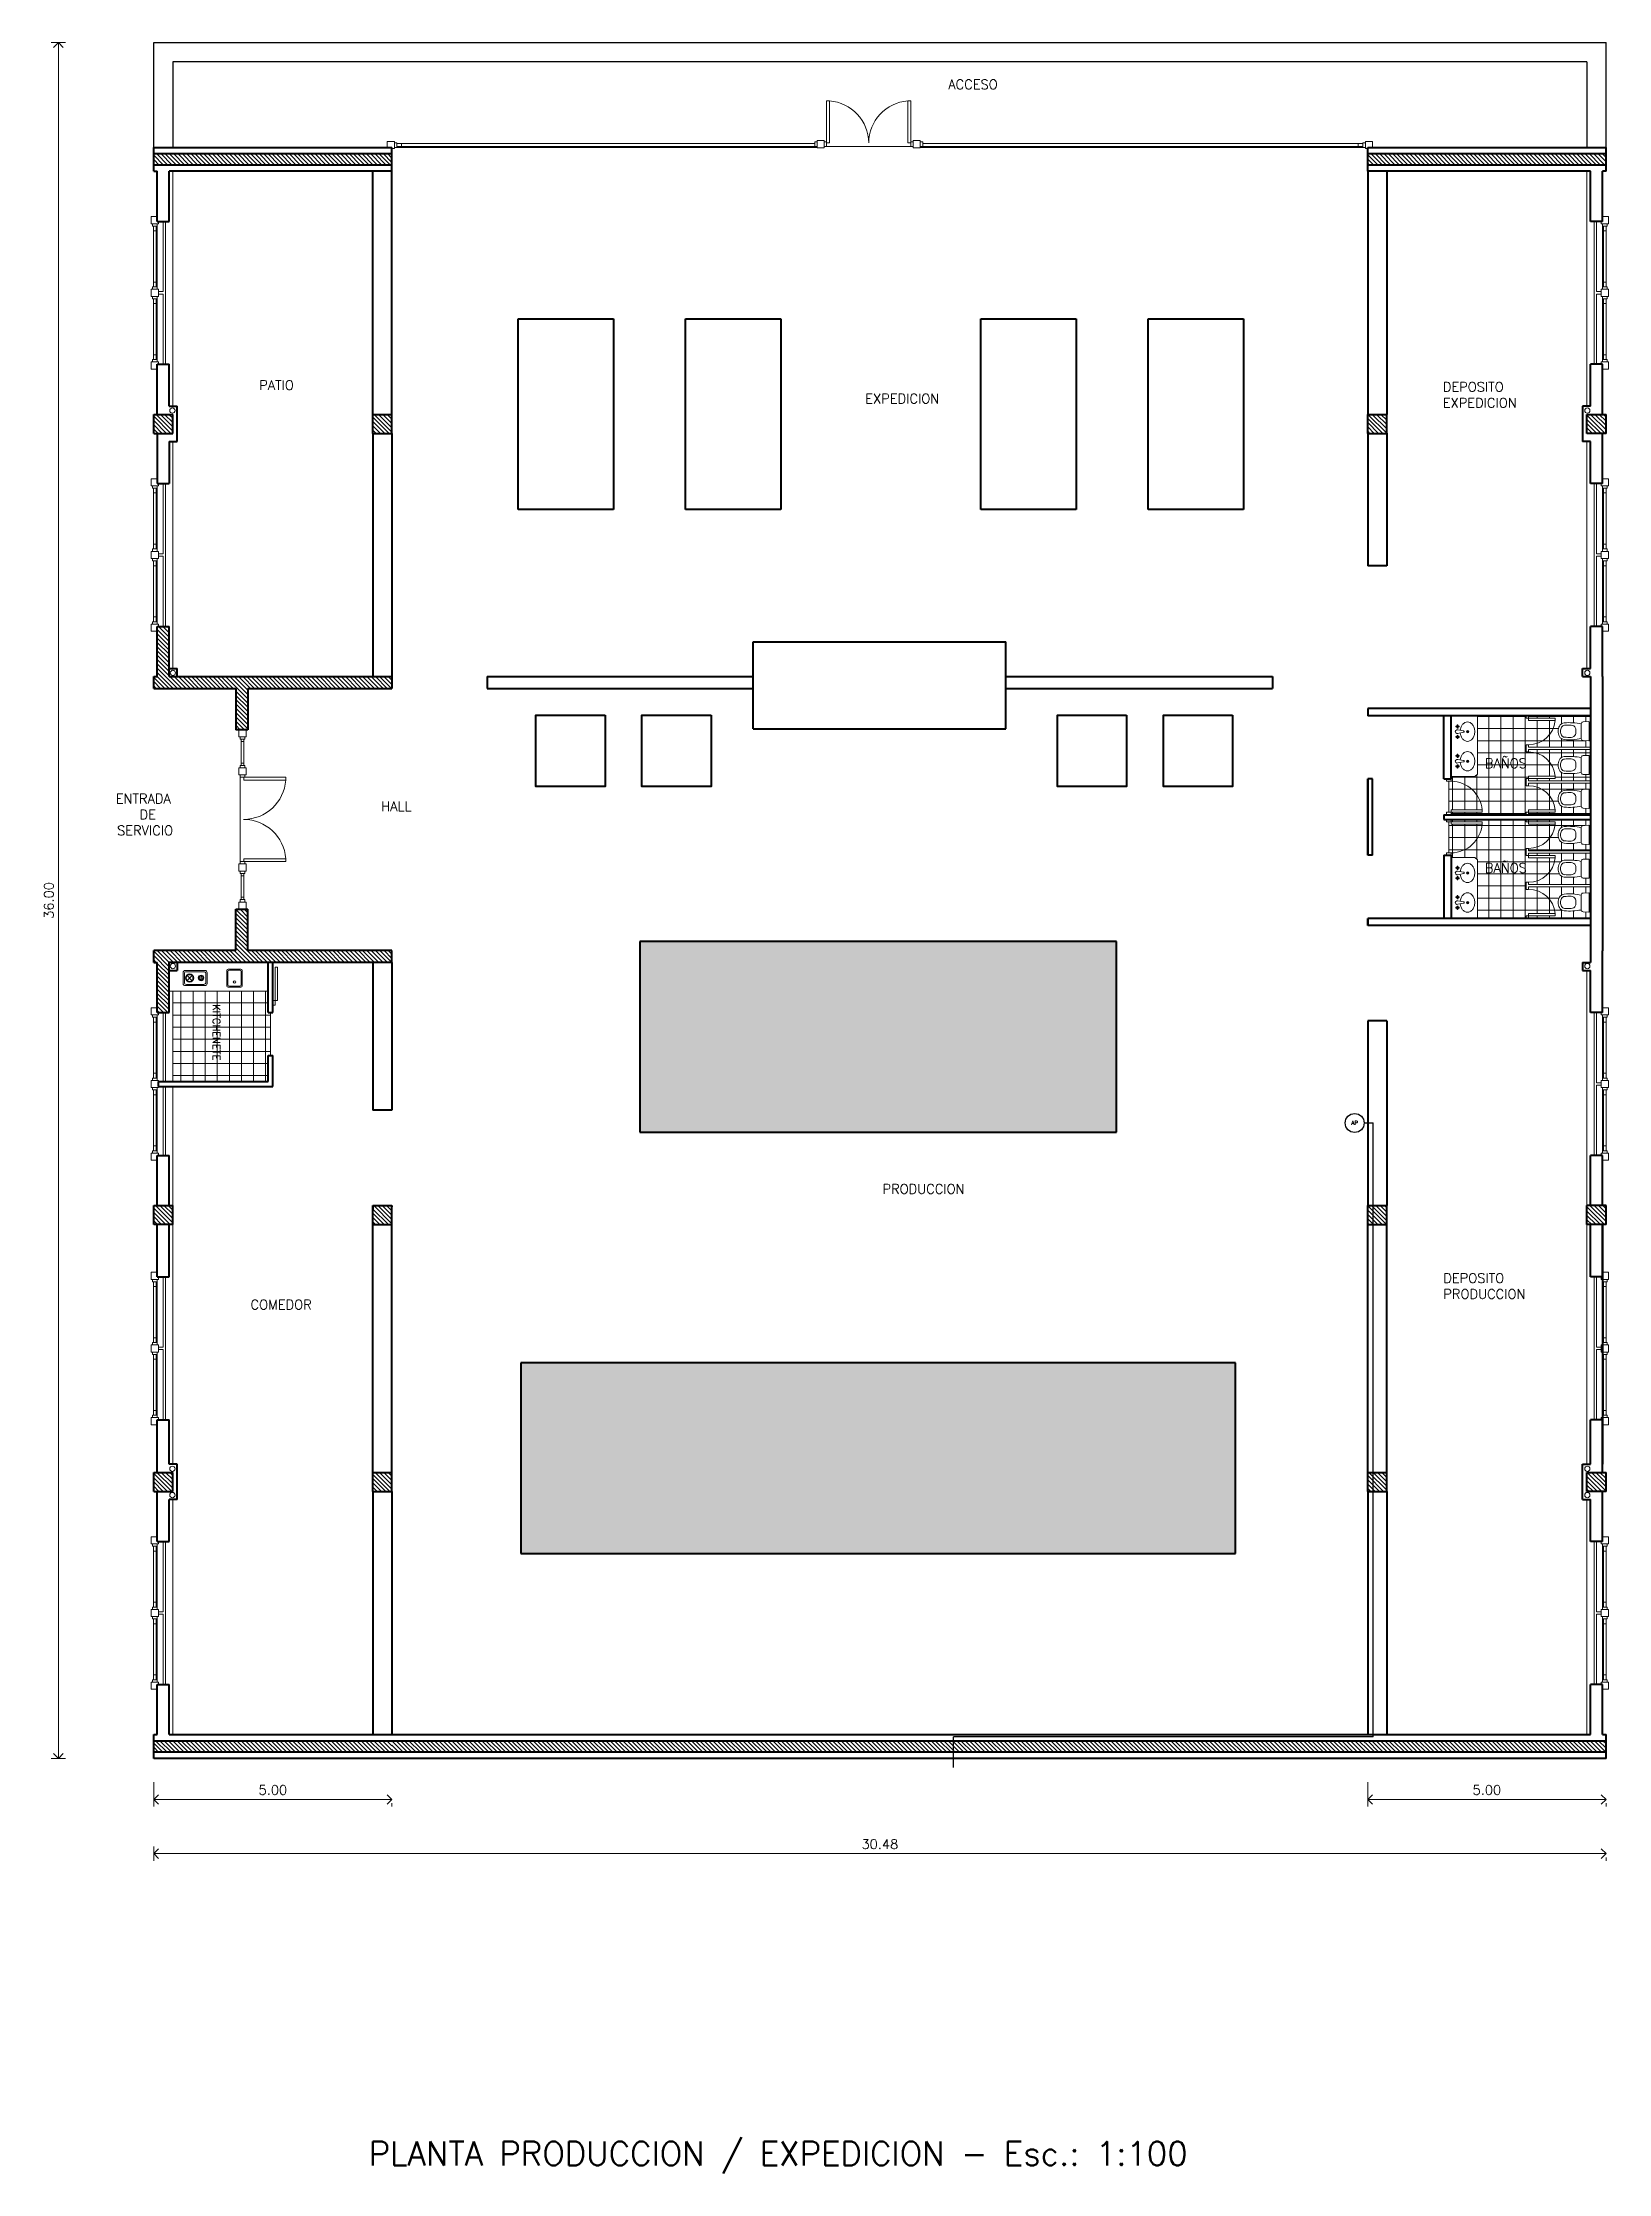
# Model space of a CAD drawing. Extents: x 952 to 1351, y -109 to 188.
# Drawn here: x 1033.62 to 1066.48, y 143.05 to 187.75 of the extents above; entities that cross this region are included whole.
import ezdxf

# ---------------------------------------------------------------- set-up
doc = ezdxf.new("R2010")
doc.units = 0
doc.header["$LTSCALE"] = 0.5
doc.layers.get('0').update_dxf_attribs({"linetype": 'CONTINUOUS'})
doc.layers.get('Defpoints').update_dxf_attribs({"linetype": 'CONTINUOUS'})
for name, color, linetype, lineweight in [('Acotaciones', 9, 'CONTINUOUS', 9), ('Carpintería', 55, 'CONTINUOUS', 20), ('Detalles .05', 243, 'CONTINUOUS', 5), ('Detalles 01', 8, 'CONTINUOUS', 9), ('Equipamiento fijo', 31, 'CONTINUOUS', 13), ('Equipamiento movil', 33, 'CONTINUOUS', 9), ('Muros corte', 7, 'CONTINUOUS', 40), ('Muros vista', 253, 'CONTINUOUS', 25), ('Punta 015', 64, 'CONTINUOUS', 13), ('Punta 02', 11, 'CONTINUOUS', 20), ('Punta 05', 52, 'CONTINUOUS', 50), ('Tratamiento pisos', 251, 'CONTINUOUS', 9), ('Vidrios', 147, 'CONTINUOUS', 13)]:
    doc.layers.add(name, color=color, linetype=linetype, lineweight=lineweight)
doc.layers.add('Cableado', color=100, linetype='CONTINUOUS')
doc.styles.add('Texto 1.5 mm', font='simplex.shx', dxfattribs={"height": 0.15})
doc.styles.add('Texto 2 mm', font='simplex.shx', dxfattribs={"height": 0.2})
doc.styles.add('Texto 5 mm', font='simplex.shx', dxfattribs={"height": 0.5})
doc.dimstyles.new('Segunda línea', dxfattribs={"dimscale": 0, "dimtxt": 0.2, "dimasz": 0.2, "dimexe": 0.15, "dimexo": 0.5, "dimgap": 0.1, "dimtad": 1, "dimzin": 4, "dimdsep": 46, "dimtxsty": 'Texto 2 mm', "dimblk": 'OPEN90', "dimcen": 2.5, "dimclrd": 256, "dimclre": 256, "dimclrt": 256, "dimadec": 0, "dimazin": 0, "dimtfac": 1, "dimtmove": 2, "dimatfit": 3, "dimldrblk": 'OPEN90', "dimfxl": 1, "dimtolj": 1, "dimtzin": 0, "dimlwd": -1, "dimlwe": -1, "dimarcsym": 0})
pattern_1 = [(360, (-46.52064, 50.42395), (6e-17, 0.254), []), (90, (-46.52064, 50.42395), (-0.254, 8e-17), [])]
pattern_2 = [(315, (938.219886, 1278.5997), (0.0449012806, 0.0449012806), [])]
pattern_3 = [(315, (923.744886, 1278.5997), (0.0449012806, 0.0449012806), [])]

msp = doc.modelspace()

# ---------------------------------------------------------------- texts
at = {"layer": 'Cableado', "insert": (1061.084, 165.13), "char_height": 0.0807, "attachment_point": 1, "style": 'Texto 5 mm'}
msp.add_mtext_dynamic_manual_height_columns('AP', width=19.34546, gutter_width=2.5, heights=[0], dxfattribs=at)
at = {"layer": 'Punta 015', "insert": (1037.192, 167.576), "char_height": 0.15, "width": 1.38855, "attachment_point": 7, "rotation": 270, "style": 'Texto 1.5 mm'}
msp.add_mtext('KITCHENETE', dxfattribs=at)
at = {"layer": 'Punta 02', "char_height": 0.2, "style": 'Texto 2 mm'}
for s, insert, width, attachment_point in [('ACCESO', (1052.623, 186.978), 1.12363, 1), ('PATIO', (1038.163, 180.467), 1.29857, 7), ('DEPOSITO EXPEDICION', (1063.001, 180.097), 1.29857, 7), ('\\P EXPEDICION', (1050.883, 180.184), 1.29857, 7), ('BAÑOS', (1063.882, 172.733), 1.0557, 1), ('\\pi0.15338;ENTRADA     \\P\\pi0.65338;DE \\P\\pi0.18195;SERVICIO', (1035, 171.124), 1.63057, 7), ('HALL', (1040.725, 171.628), 1.63057, 7), ('BAÑOS', (1063.882, 170.536), 1.0557, 1), ('\\P PRODUCCION', (1051.243, 163.601), 1.29857, 7), ('DEPOSITO PRODUCCION', (1063.012, 161.397), 1.29857, 7), ('COMEDOR', (1037.981, 161.174), 1.29857, 7)]:
    msp.add_mtext(s, dxfattribs=dict(at, insert=insert, width=width, attachment_point=attachment_point))
at = {"layer": 'Punta 05', "insert": (1040.462, 143.712), "char_height": 0.5, "width": 20.42457, "attachment_point": 1, "style": 'Texto 5 mm'}
msp.add_mtext('PLANTA PRODUCCION / EXPEDICION - Esc.: 1:100', dxfattribs=at)

# ---------------------------------------------------------------- blocks, each defined once
blk = doc.blocks.new('Lavamanos')
at = {"layer": 'Equipamiento movil'}
for p, q in [((-0.118, -0.158), (-0.138, -0.154)), ((-0.118, -0.167), (-0.138, -0.171)), ((-0.114, -0.154), (-0.118, -0.133)), ((-0.114, -0.171), (-0.118, -0.192)), ((-0.105, -0.154), (-0.101, -0.133)), ((-0.105, -0.171), (-0.101, -0.192)), ((-0.101, -0.158), (-0.08, -0.154)), ((-0.101, -0.167), (-0.08, -0.171)), ((-0.015, -0.037), (-0.038, -0.156)), ((0.013, -0.037), (0.036, -0.156)), ((0.102, -0.158), (0.081, -0.154)), ((0.102, -0.167), (0.081, -0.171)), ((0.106, -0.154), (0.102, -0.133)), ((0.106, -0.171), (0.102, -0.192)), ((0.115, -0.154), (0.119, -0.133)), ((0.115, -0.171), (0.119, -0.192)), ((0.119, -0.158), (0.14, -0.154)), ((0.119, -0.167), (0.14, -0.171))]:
    blk.add_line(p, q, dxfattribs=at)
for centre, radius in [((-0.001, 0.048), 0.0249), ((-0.001, 0.048), 0.014), ((-0.109, -0.162), 0.00541), ((0.11, -0.162), 0.00541)]:
    blk.add_circle(centre, radius, dxfattribs=at)
for centre, radius, start, end in [((-0.09, 0.045), 0.115, 150.9639, 180), ((-0.09, 0.045), 0.115, 180, 209.0361), ((-0.047, 0.021), 0.164, 126.7285, 150.9639), ((-0.019, -0.016), 0.211, 107.1746, 126.7285), ((-0.001, -0.075), 0.272, 90, 107.1746), ((-0.001, -0.075), 0.272, 72.8254, 90), ((0.017, -0.016), 0.211, 53.2715, 72.8254), ((0.045, 0.021), 0.164, 29.0361, 53.2715), ((0.088, 0.045), 0.115, 0, 29.0361), ((0.088, 0.045), 0.115, 330.9639, 360), ((-0.047, 0.069), 0.164, 209.0361, 233.2715), ((-0.019, 0.106), 0.211, 233.2715, 252.8254), ((-0.136, -0.163), 0.00882, 105.2781, 254.7219), ((-0.109, -0.162), 0.0226, 108.6122, 162.265), ((-0.109, -0.162), 0.0226, 198.6122, 252.265), ((-0.109, -0.136), 0.00882, 15.2781, 164.7219), ((-0.109, -0.162), 0.00976, 119.0054, 153.1041), ((-0.109, -0.162), 0.00976, 209.0054, 243.1041), ((-0.109, -0.189), 0.00882, 195.2781, 344.7219), ((-0.117, -0.163), 0.00254, 349.6493, 12.8593), ((-0.109, -0.155), 0.00254, 259.6493, 282.8593), ((-0.109, -0.17), 0.00254, 79.6493, 102.8593), ((-0.109, -0.162), 0.00976, 29.0054, 63.1041), ((-0.109, -0.162), 0.00976, 299.0054, 333.1041), ((-0.101, -0.162), 0.00254, 169.6493, 192.8593), ((-0.109, -0.162), 0.0226, 18.6122, 72.265), ((-0.109, -0.162), 0.0226, 288.6122, 342.265), ((-0.001, 0.165), 0.272, 252.8254, 264.2829), ((-0.083, -0.162), 0.00882, 285.2781, 74.7219), ((-0.001, -0.171), 0.0398, 158.1761, 21.8239), ((-0.001, -0.035), 0.014, 352.3829, 187.2442), ((-0.001, 0.165), 0.272, 275.7171, 287.1746), ((0.084, -0.162), 0.00882, 105.2781, 254.7219), ((0.017, 0.106), 0.211, 287.1746, 306.7285), ((0.11, -0.162), 0.0226, 107.735, 161.3878), ((0.11, -0.162), 0.0226, 197.735, 251.3878), ((0.111, -0.136), 0.00882, 15.2781, 164.7219), ((0.11, -0.162), 0.00976, 116.8959, 150.9946), ((0.11, -0.162), 0.00976, 206.8959, 240.9946), ((0.11, -0.189), 0.00882, 195.2781, 344.7219), ((0.103, -0.162), 0.00254, 347.1407, 10.3507), ((0.111, -0.155), 0.00254, 257.1407, 280.3507), ((0.11, -0.17), 0.00254, 77.1407, 100.3507), ((0.11, -0.162), 0.00976, 26.8959, 60.9946), ((0.11, -0.162), 0.00976, 296.8959, 330.9946), ((0.118, -0.163), 0.00254, 167.1407, 190.3507), ((0.11, -0.162), 0.0226, 287.735, 341.3878), ((0.11, -0.162), 0.0226, 17.735, 71.3878), ((0.137, -0.163), 0.00882, 285.2781, 74.7219), ((0.045, 0.069), 0.164, 306.7285, 330.9639)]:
    blk.add_arc(centre, radius, start, end, dxfattribs=at)
blk = doc.blocks.new('inodoro')
at = {"layer": 'Equipamiento fijo'}
for p, q in [((-0.197, 0.127), (-0.202, 0.008)), ((0.194, 0), (-0.194, 0)), ((-0.157, 0.165), (0.157, 0.165)), ((0.197, 0.127), (0.202, 0.008))]:
    blk.add_line(p, q, dxfattribs=at)
for centre, radius, start, end in [((1.09, 0.422), 1.27, 175.4777, 191.6858), ((-0.051, 0.512), 0.125, 117.5857, 175.5072), ((1.095, 0.422), 1.224, 175.5072, 182.1425), ((-0.051, 0.512), 0.075, 117.5857, 175.5072), ((0, 0.415), 0.235, 90, 117.5857), ((0, 0.415), 0.185, 90, 117.5857), ((0, 0.415), 0.235, 62.4143, 90), ((0, 0.415), 0.185, 62.4143, 90), ((0.051, 0.512), 0.075, 4.4928, 62.4143), ((0.051, 0.512), 0.125, 4.4928, 62.4143), ((-1.095, 0.422), 1.224, 357.8575, 4.4928), ((-1.024, 0.418), 1.205, 347.8749, 4.9616), ((-0.194, 0.008), 0.00803, 177.6578, 269.7397), ((-0.157, 0.125), 0.04, 90, 177.3974), ((-0.028, 0.381), 0.101, 182.7072, 247.2321), ((-0.014, 0.396), 0.12, 243.7978, 262.0389), ((0, 0.483), 0.208, 261.594, 278.406), ((0.014, 0.396), 0.12, 277.9611, 296.2022), ((0.028, 0.381), 0.101, 292.7679, 357.2928), ((0.157, 0.125), 0.04, 2.6026, 90), ((0.195, 0.007), 0.00742, 265.6488, 0.2402), ((0.194, 0.008), 0.008, 355.889, 2.6026)]:
    blk.add_arc(centre, radius, start, end, dxfattribs=at)
blk = doc.blocks.new('_Open90')
at = {"color": 0, "linetype": 'ByBlock', "lineweight": -2}
for p, q in [((0, 0), (-1, 0)), ((-0.5, 0.5), (0, 0)), ((0, 0), (-0.5, -0.5))]:
    blk.add_line(p, q, dxfattribs=at)
blk = doc.blocks.new('*D432')
at = {"layer": 'Acotaciones', "transparency": 16777216}
for p, q in [((1034.1, 187.754), (1033.8, 187.754)), ((1033.95, 187.554), (1033.95, 151.954)), ((1034.1, 151.754), (1033.8, 151.754))]:
    blk.add_line(p, q, dxfattribs=at)
at = {"layer": 'Defpoints', "color": 0, "transparency": 16777216}
for p in [(1034.6, 187.754), (1033.95, 151.754), (1034.6, 151.754)]:
    blk.add_point(p, dxfattribs=at)
at = {"layer": 'Acotaciones', "transparency": 16777216, "xscale": 0.2, "yscale": 0.2, "zscale": 0.2}
for p, rotation in [((1033.95, 187.754), 90), ((1033.95, 151.754), 270)]:
    blk.add_blockref('_Open90', p, dxfattribs=dict(at, rotation=rotation))
at = {"layer": 'Acotaciones', "transparency": 16777216, "insert": (1033.75, 169.754), "char_height": 0.2, "attachment_point": 5, "rotation": 90, "style": 'Texto 2 mm'}
blk.add_mtext('\\A1;36.00', dxfattribs=at)
blk = doc.blocks.new('*D433')
at = {"layer": 'Acotaciones', "transparency": 16777216}
for p, q in [((1035.95, 149.904), (1035.95, 149.604)), ((1036.15, 149.754), (1066.225, 149.754)), ((1066.425, 149.676), (1066.425, 149.604))]:
    blk.add_line(p, q, dxfattribs=at)
at = {"layer": 'Defpoints', "color": 0, "transparency": 16777216}
for p in [(1035.95, 150.404), (1066.425, 150.176), (1066.425, 149.754)]:
    blk.add_point(p, dxfattribs=at)
at = {"layer": 'Acotaciones', "transparency": 16777216, "xscale": 0.2, "yscale": 0.2, "zscale": 0.2, "rotation": 180}
blk.add_blockref('_Open90', (1035.95, 149.754), dxfattribs=at)
at = {"layer": 'Acotaciones', "transparency": 16777216, "xscale": 0.2, "yscale": 0.2, "zscale": 0.2}
blk.add_blockref('_Open90', (1066.425, 149.754), dxfattribs=at)
at = {"layer": 'Acotaciones', "transparency": 16777216, "insert": (1051.188, 149.954), "char_height": 0.2, "attachment_point": 5, "style": 'Texto 2 mm'}
blk.add_mtext('\\A1;30.48', dxfattribs=at)
blk = doc.blocks.new('*D434')
at = {"layer": 'Acotaciones', "transparency": 16777216}
for p, q in [((1061.425, 151.254), (1061.425, 150.74)), ((1061.625, 150.89), (1066.225, 150.89)), ((1066.425, 150.812), (1066.425, 150.74))]:
    blk.add_line(p, q, dxfattribs=at)
at = {"layer": 'Defpoints', "color": 0, "transparency": 16777216}
for p in [(1061.425, 151.754), (1066.425, 151.312), (1066.425, 150.89)]:
    blk.add_point(p, dxfattribs=at)
at = {"layer": 'Acotaciones', "transparency": 16777216, "xscale": 0.2, "yscale": 0.2, "zscale": 0.2, "rotation": 180}
blk.add_blockref('_Open90', (1061.425, 150.89), dxfattribs=at)
at = {"layer": 'Acotaciones', "transparency": 16777216, "xscale": 0.2, "yscale": 0.2, "zscale": 0.2}
blk.add_blockref('_Open90', (1066.425, 150.89), dxfattribs=at)
at = {"layer": 'Acotaciones', "transparency": 16777216, "insert": (1063.925, 151.09), "char_height": 0.2, "attachment_point": 5, "style": 'Texto 2 mm'}
blk.add_mtext('\\A1;5.00', dxfattribs=at)
blk = doc.blocks.new('*D435')
at = {"layer": 'Acotaciones', "transparency": 16777216}
for p, q in [((1035.95, 151.254), (1035.95, 150.74)), ((1036.15, 150.89), (1040.75, 150.89)), ((1040.95, 150.812), (1040.95, 150.74))]:
    blk.add_line(p, q, dxfattribs=at)
at = {"layer": 'Defpoints', "color": 0, "transparency": 16777216}
for p in [(1035.95, 151.754), (1040.95, 151.312), (1040.95, 150.89)]:
    blk.add_point(p, dxfattribs=at)
at = {"layer": 'Acotaciones', "transparency": 16777216, "xscale": 0.2, "yscale": 0.2, "zscale": 0.2, "rotation": 180}
blk.add_blockref('_Open90', (1035.95, 150.89), dxfattribs=at)
at = {"layer": 'Acotaciones', "transparency": 16777216, "xscale": 0.2, "yscale": 0.2, "zscale": 0.2}
blk.add_blockref('_Open90', (1040.95, 150.89), dxfattribs=at)
at = {"layer": 'Acotaciones', "transparency": 16777216, "insert": (1038.45, 151.09), "char_height": 0.2, "attachment_point": 5, "style": 'Texto 2 mm'}
blk.add_mtext('\\A1;5.00', dxfattribs=at)

# ---------------------------------------------------------------- dimensions: what is measured, and where the dimension line sits
at = {"layer": 'Acotaciones'}
dim = msp.add_linear_dim(base=(1033.95, 151.754), p1=(1034.6, 187.754), p2=(1034.6, 151.754), angle=270, dimstyle='Segunda línea', override={"dimscale": 1}, dxfattribs=at)
dim.commit()
dim.dimension.update_dxf_attribs({"geometry": '*D432', "text_midpoint": (1033.75, 169.754)})
for base, p1, p2, picture, middle in [((1040.95, 150.89), (1035.95, 151.754), (1040.95, 151.312), '*D435', (1038.45, 151.09)), ((1066.425, 150.89), (1061.425, 151.754), (1066.425, 151.312), '*D434', (1063.925, 151.09)), ((1066.425000464, 149.754061131), (1035.950000464, 150.404061131), (1066.425000464, 150.175998742), '*D433', (1051.187500464, 149.954061131))]:
    dim = msp.add_linear_dim(base=base, p1=p1, p2=p2, dimstyle='Segunda línea', override={"dimscale": 1}, dxfattribs=at)
    dim.commit()
    dim.dimension.update_dxf_attribs({"geometry": picture, "text_midpoint": middle})

# ---------------------------------------------------------------- hatches: boundary and pattern name
at = {"layer": 'Detalles 01'}
h = msp.add_hatch(dxfattribs=at)
h.set_pattern_fill('ANSI31', color=256, scale=0.02, angle=-90, style=0)
h.set_pattern_definition(pattern_3)
h.paths.add_polyline_path([(1040.95, 185.184), (1040.95, 185.424), (1035.95, 185.424), (1035.95, 185.184)])
h = msp.add_hatch(dxfattribs=at)
h.set_pattern_fill('ANSI31', color=256, scale=0.02, angle=-90, style=0)
h.set_pattern_definition([(315, (891.002203, 1281.41947), (0.0449012806, 0.0449012806), [])])
h.paths.add_polyline_path([(1066.425, 185.184), (1066.425, 185.424), (1061.425, 185.424), (1061.425, 185.184)])
h = msp.add_hatch(dxfattribs=at)
h.set_pattern_fill('ANSI31', color=256, scale=0.02, angle=-90, style=0)
h.set_pattern_definition(pattern_3)
h.paths.add_polyline_path([(1036.35, 179.554), (1036.35, 179.954), (1035.95, 179.954), (1035.95, 179.554)])
h = msp.add_hatch(dxfattribs=at)
h.set_pattern_fill('ANSI31', color=256, scale=0.02, angle=-90, style=0)
h.set_pattern_definition(pattern_3)
h.paths.add_polyline_path([(1040.55, 179.554), (1040.95, 179.554), (1040.95, 179.954), (1040.55, 179.954)])
h = msp.add_hatch(dxfattribs=at)
h.set_pattern_fill('ANSI31', color=256, scale=0.02, angle=-90, style=0)
h.set_pattern_definition(pattern_2)
h.paths.add_polyline_path([(1061.425, 179.954), (1061.425, 179.554), (1061.825, 179.554), (1061.825, 179.954)])
h = msp.add_hatch(dxfattribs=at)
h.set_pattern_fill('ANSI31', color=256, scale=0.02, angle=-90, style=0)
h.set_pattern_definition(pattern_2)
h.paths.add_polyline_path([(1066.425, 179.954), (1066.025, 179.954), (1066.025, 179.554), (1066.425, 179.554)])
h = msp.add_hatch(dxfattribs=at)
h.set_pattern_fill('ANSI31,_O', color=256, scale=0.02, angle=-90)
h.set_pattern_definition(pattern_3)
h.paths.add_polyline_path([(1037.675, 173.338), (1037.925, 173.338), (1037.925, 174.204), (1040.95, 174.204), (1040.95, 174.454), (1036.275, 174.454), (1036.275, 175.504), (1036.025, 175.504), (1036.025, 174.454), (1035.95, 174.454), (1035.95, 174.204), (1037.675, 174.204)])
h = msp.add_hatch(dxfattribs=at)
h.set_pattern_fill('ANSI31,_O', color=256, scale=0.02, angle=-90)
h.set_pattern_definition(pattern_3)
h.paths.add_polyline_path([(1037.925, 169.571), (1037.675, 169.571), (1037.675, 168.704), (1035.95, 168.704), (1035.95, 168.454), (1036.025, 168.454), (1036.025, 167.404), (1036.275, 167.404), (1036.275, 168.454), (1040.95, 168.454), (1040.95, 168.704), (1037.925, 168.704)])
h = msp.add_hatch(dxfattribs=at)
h.set_pattern_fill('ANSI31', color=256, scale=0.02, angle=-90, style=0)
h.set_pattern_definition(pattern_3)
h.paths.add_polyline_path([(1035.95, 162.954), (1036.35, 162.954), (1036.35, 163.354), (1035.95, 163.354)])
h = msp.add_hatch(dxfattribs=at)
h.set_pattern_fill('ANSI31', color=256, scale=0.02, angle=-90, style=0)
h.set_pattern_definition(pattern_3)
h.paths.add_polyline_path([(1040.95, 163.354), (1040.55, 163.354), (1040.55, 162.954), (1040.95, 162.954)])
h = msp.add_hatch(dxfattribs=at)
h.set_pattern_fill('ANSI31', color=256, scale=0.02, angle=-90, style=0)
h.set_pattern_definition(pattern_2)
h.paths.add_polyline_path([(1061.425, 162.954), (1061.825, 162.954), (1061.825, 163.354), (1061.425, 163.354)])
h = msp.add_hatch(dxfattribs=at)
h.set_pattern_fill('ANSI31', color=256, scale=0.02, angle=-90, style=0)
h.set_pattern_definition(pattern_2)
h.paths.add_polyline_path([(1066.025, 163.354), (1066.025, 162.954), (1066.425, 162.954), (1066.425, 163.354)])
h = msp.add_hatch(dxfattribs=at)
h.set_pattern_fill('ANSI31', color=256, scale=0.02, angle=-90, style=0)
h.set_pattern_definition(pattern_3)
h.paths.add_polyline_path([(1035.95, 157.754), (1035.95, 157.354), (1036.35, 157.354), (1036.35, 157.754)])
h = msp.add_hatch(dxfattribs=at)
h.set_pattern_fill('ANSI31', color=256, scale=0.02, angle=-90, style=0)
h.set_pattern_definition(pattern_3)
h.paths.add_polyline_path([(1040.95, 157.754), (1040.55, 157.754), (1040.55, 157.354), (1040.95, 157.354)])
h = msp.add_hatch(dxfattribs=at)
h.set_pattern_fill('ANSI31', color=256, scale=0.02, angle=-90, style=0)
h.set_pattern_definition(pattern_2)
h.paths.add_polyline_path([(1061.425, 157.754), (1061.425, 157.354), (1061.825, 157.354), (1061.825, 157.754)])
h = msp.add_hatch(dxfattribs=at)
h.set_pattern_fill('ANSI31', color=256, scale=0.02, angle=-90, style=0)
h.set_pattern_definition(pattern_2)
h.paths.add_polyline_path([(1066.425, 157.354), (1066.425, 157.754), (1066.025, 157.754), (1066.025, 157.354)])
h = msp.add_hatch(dxfattribs=at)
h.set_pattern_fill('ANSI31', color=256, scale=0.02, angle=-90, style=0)
h.set_pattern_definition(pattern_3)
h.paths.add_polyline_path([(1040.95, 151.884), (1040.95, 152.124), (1035.95, 152.124), (1035.95, 151.884)])
h = msp.add_hatch(dxfattribs=at)
h.set_pattern_fill('ANSI31', color=256, scale=0.02, angle=-90, style=0)
h.set_pattern_definition([(315, (917.744886, 1278.5997), (0.0449012806, 0.0449012806), [])])
h.paths.add_polyline_path([(1040.95, 152.124), (1040.95, 151.884), (1061.425, 151.884), (1061.425, 152.124)])
h = msp.add_hatch(dxfattribs=at)
h.set_pattern_fill('ANSI31', color=256, scale=0.02, angle=-90, style=0)
h.set_pattern_definition(pattern_2)
h.paths.add_polyline_path([(1061.425, 152.124), (1061.425, 151.884), (1066.425, 151.884), (1066.425, 152.124)])
at = {"layer": 'Tratamiento pisos'}
h = msp.add_hatch(dxfattribs=at)
h.set_pattern_fill('NET,_O', color=256, scale=0.08)
h.set_pattern_definition(pattern_1)
h.paths.add_polyline_path([(1064.8, 172.871), (1064.75, 172.871), (1064.75, 173.021), (1064.8, 173.021, 0.385126), (1065.358, 173.529), (1064.8, 173.529), (1064.8, 173.579), (1064.75, 173.579), (1064.75, 173.629), (1063.725, 173.629), (1063.725, 172.404), (1063.675, 172.354), (1063.175, 172.354), (1063.175, 172.304), (1063.175, 172.254, -0.389604), (1063.825, 171.654), (1063.825, 171.604), (1063.175, 171.604), (1063.175, 171.554), (1064.75, 171.554), (1064.75, 171.604), (1064.8, 171.604), (1064.8, 171.654), (1065.358, 171.654, 0.385126), (1064.8, 172.162), (1064.75, 172.162), (1064.75, 172.312), (1064.8, 172.312), (1064.8, 172.362), (1065.358, 172.362, 0.385295)])
h.paths.add_polyline_path([(1063.175, 172.254), (1063.125, 172.254), (1063.125, 171.604), (1063.175, 171.604), (1063.175, 171.654), (1063.825, 171.654, 0.389604)])
h.paths.add_polyline_path([(1063.825, 171.354), (1063.175, 171.354), (1063.175, 171.404), (1063.125, 171.404), (1063.125, 170.754), (1063.175, 170.754, 0.389604)])
h.paths.add_polyline_path([(1065.358, 171.354), (1064.8, 171.354), (1064.8, 171.404), (1064.75, 171.404), (1064.75, 171.454), (1063.175, 171.454), (1063.175, 171.404), (1063.825, 171.404), (1063.825, 171.354, -0.389604), (1063.175, 170.754), (1063.175, 170.704), (1063.175, 170.654), (1063.675, 170.654), (1063.7, 170.629), (1065.356, 170.629, 0.00745), (1065.358, 170.646), (1064.8, 170.646), (1064.8, 170.696), (1064.75, 170.696), (1064.75, 170.846), (1064.8, 170.846, 0.385126)])
h.paths.add_polyline_path([(1065.356, 170.629), (1063.7, 170.629), (1063.725, 170.604), (1063.725, 169.379), (1064.75, 169.379), (1064.75, 169.429), (1064.8, 169.429), (1064.8, 169.479), (1065.358, 169.479, 0.385126), (1064.8, 169.987), (1064.75, 169.987), (1064.75, 170.137), (1064.8, 170.137, 0.376763)])
h = msp.add_hatch(dxfattribs=at)
h.set_pattern_fill('NET,_O', color=256, scale=0.08)
h.set_pattern_definition(pattern_1)
h.paths.add_polyline_path([(1066.1, 173.629), (1064.8, 173.629), (1064.8, 173.579), (1065.358, 173.579), (1065.358, 173.529, -0.385126), (1064.8, 173.021), (1064.8, 172.971), (1066.1, 172.971)])
h.paths.add_polyline_path([(1065.447, 173.196, -0.12095), (1065.42, 173.305, -0.12095), (1065.447, 173.414, -0.258252), (1065.548, 173.48, -0.070839), (1065.905, 173.458), (1065.905, 173.461, -0.400971), (1065.943, 173.501), (1066.062, 173.507, -0.430271), (1066.07, 173.499), (1066.07, 173.111, -0.437884), (1066.063, 173.103, -0.029302), (1066.062, 173.103), (1065.943, 173.108, -0.400971), (1065.905, 173.148), (1065.905, 173.151, -0.074693), (1065.548, 173.129, -0.258252)], flags=16)
h.paths.add_polyline_path([(1065.491, 173.219, -0.12095), (1065.47, 173.305, -0.12095), (1065.491, 173.39, -0.258252), (1065.552, 173.431, -0.028516), (1065.691, 173.434, -0.295056), (1065.782, 173.372, -0.07976), (1065.793, 173.335, -0.073488), (1065.793, 173.274, -0.07976), (1065.782, 173.238, -0.295056), (1065.691, 173.176, -0.028516), (1065.552, 173.179, -0.258252)], flags=0)
h = msp.add_hatch(dxfattribs=at)
h.set_pattern_fill('NET,_O', color=256, scale=0.08)
h.set_pattern_definition(pattern_1)
h.paths.add_polyline_path([(1066.1, 172.921), (1064.8, 172.921), (1064.8, 172.871, -0.385126), (1065.358, 172.362), (1065.358, 172.312), (1064.8, 172.312), (1064.8, 172.262), (1066.1, 172.262)])
h.paths.add_polyline_path([(1065.447, 172.705, -0.258252), (1065.548, 172.772, -0.070839), (1065.905, 172.75), (1065.905, 172.753, -0.400971), (1065.943, 172.793), (1066.062, 172.798, -0.430271), (1066.07, 172.79), (1066.07, 172.402, -0.437884), (1066.063, 172.394, -0.029302), (1066.062, 172.394), (1065.943, 172.4, -0.400971), (1065.905, 172.44), (1065.905, 172.443, -0.074693), (1065.548, 172.421, -0.258252), (1065.447, 172.487, -0.12095), (1065.42, 172.596, -0.12095)], flags=16)
h.paths.add_polyline_path([(1065.491, 172.682, -0.258252), (1065.552, 172.722, -0.028516), (1065.691, 172.725, -0.295056), (1065.782, 172.663, -0.07976), (1065.793, 172.627, -0.073488), (1065.793, 172.566, -0.07976), (1065.782, 172.529, -0.295056), (1065.691, 172.467, -0.028516), (1065.552, 172.47, -0.258252), (1065.491, 172.51, -0.12095), (1065.47, 172.596, -0.12095)], flags=0)
h = msp.add_hatch(dxfattribs=at)
h.set_pattern_fill('NET,_O', color=256, scale=0.08)
h.set_pattern_definition(pattern_1)
h.paths.add_polyline_path([(1066.1, 172.212), (1064.8, 172.212), (1064.8, 172.162, -0.385126), (1065.358, 171.654), (1065.358, 171.604), (1064.8, 171.604), (1064.8, 171.554), (1066.1, 171.554)])
h.paths.add_polyline_path([(1065.548, 172.064, -0.070839), (1065.905, 172.041), (1065.905, 172.045, -0.400971), (1065.943, 172.085), (1066.062, 172.09, -0.430271), (1066.07, 172.082), (1066.07, 171.694, -0.437884), (1066.063, 171.686, -0.029302), (1066.062, 171.686), (1065.943, 171.691, -0.400971), (1065.905, 171.731), (1065.905, 171.735, -0.074693), (1065.548, 171.712, -0.258252), (1065.447, 171.779, -0.12095), (1065.42, 171.888, -0.12095), (1065.447, 171.997, -0.258252)], flags=16)
h.paths.add_polyline_path([(1065.552, 172.014, -0.028516), (1065.691, 172.017, -0.295056), (1065.782, 171.955, -0.07976), (1065.793, 171.918, -0.073488), (1065.793, 171.858, -0.07976), (1065.782, 171.821, -0.295056), (1065.691, 171.759, -0.028516), (1065.552, 171.762, -0.258252), (1065.491, 171.802, -0.12095), (1065.47, 171.888, -0.12095), (1065.491, 171.974, -0.258252)], flags=0)
h = msp.add_hatch(dxfattribs=at)
h.set_pattern_fill('NET,_O', color=256, scale=0.08)
h.set_pattern_definition(pattern_1)
h.paths.add_polyline_path([(1066.1, 171.454), (1064.8, 171.454), (1064.8, 171.404), (1065.358, 171.404), (1065.358, 171.354, -0.385126), (1064.8, 170.846), (1064.8, 170.796), (1066.1, 170.796)])
h.paths.add_polyline_path([(1065.548, 171.305, -0.070839), (1065.905, 171.283), (1065.905, 171.286, -0.400971), (1065.943, 171.326), (1066.062, 171.332, -0.430271), (1066.07, 171.324), (1066.07, 170.936, -0.437884), (1066.063, 170.928, -0.029302), (1066.062, 170.928), (1065.943, 170.933, -0.400971), (1065.905, 170.973), (1065.905, 170.976, -0.074693), (1065.548, 170.954, -0.258252), (1065.447, 171.021, -0.12095), (1065.42, 171.13, -0.12095), (1065.447, 171.239, -0.258252)], flags=16)
h.paths.add_polyline_path([(1065.552, 171.256, -0.028516), (1065.691, 171.259, -0.295056), (1065.782, 171.197, -0.07976), (1065.793, 171.16, -0.073488), (1065.793, 171.099, -0.07976), (1065.782, 171.063, -0.295056), (1065.691, 171.001, -0.028516), (1065.552, 171.004, -0.258252), (1065.491, 171.044, -0.12095), (1065.47, 171.13, -0.12095), (1065.491, 171.215, -0.258252)], flags=0)
h = msp.add_hatch(dxfattribs=at)
h.set_pattern_fill('NET,_O', color=256, scale=0.08)
h.set_pattern_definition(pattern_1)
h.paths.add_polyline_path([(1066.1, 170.629), (1065.356, 170.629, -0.376596), (1064.8, 170.137), (1064.8, 170.087), (1066.1, 170.087)])
h.paths.add_polyline_path([(1065.447, 170.312, -0.12095), (1065.42, 170.421, -0.12095), (1065.447, 170.53, -0.258252), (1065.548, 170.597, -0.070839), (1065.905, 170.575), (1065.905, 170.578, -0.400971), (1065.943, 170.618), (1066.062, 170.623, -0.430271), (1066.07, 170.615), (1066.07, 170.227, -0.437884), (1066.063, 170.219, -0.029302), (1066.062, 170.219), (1065.943, 170.225, -0.400971), (1065.905, 170.265), (1065.905, 170.268, -0.074693), (1065.548, 170.246, -0.258252)], flags=16)
h.paths.add_polyline_path([(1065.491, 170.335, -0.12095), (1065.47, 170.421, -0.12095), (1065.491, 170.507, -0.258252), (1065.552, 170.547, -0.028516), (1065.691, 170.55, -0.295056), (1065.782, 170.488, -0.07976), (1065.793, 170.452, -0.073488), (1065.793, 170.391, -0.07976), (1065.782, 170.354, -0.295056), (1065.691, 170.292, -0.028516), (1065.552, 170.295, -0.258252)], flags=0)
h.paths.add_polyline_path([(1066.1, 170.746), (1064.8, 170.746), (1064.8, 170.696), (1065.358, 170.696), (1065.358, 170.646, -0.00745), (1065.356, 170.629), (1066.1, 170.629)])
h = msp.add_hatch(dxfattribs=at)
h.set_pattern_fill('NET,_O', color=256, scale=0.08)
h.set_pattern_definition(pattern_1)
h.paths.add_polyline_path([(1066.1, 170.037), (1064.8, 170.037), (1064.8, 169.987, -0.385126), (1065.358, 169.479), (1065.358, 169.429), (1064.8, 169.429), (1064.8, 169.379), (1066.1, 169.379)])
h.paths.add_polyline_path([(1065.548, 169.889, -0.070839), (1065.905, 169.866), (1065.905, 169.87, -0.400971), (1065.943, 169.91), (1066.062, 169.915, -0.430271), (1066.07, 169.907), (1066.07, 169.519, -0.437884), (1066.063, 169.511, -0.029302), (1066.062, 169.511), (1065.943, 169.516, -0.400971), (1065.905, 169.556), (1065.905, 169.56, -0.074693), (1065.548, 169.537, -0.258252), (1065.447, 169.604, -0.12095), (1065.42, 169.713, -0.12095), (1065.447, 169.822, -0.258252)], flags=16)
h.paths.add_polyline_path([(1065.552, 169.839, -0.028516), (1065.691, 169.842, -0.295056), (1065.782, 169.78, -0.07976), (1065.793, 169.743, -0.073488), (1065.793, 169.683, -0.07976), (1065.782, 169.646, -0.295056), (1065.691, 169.584, -0.028516), (1065.552, 169.587, -0.258252), (1065.491, 169.627, -0.12095), (1065.47, 169.713, -0.12095), (1065.491, 169.799, -0.258252)], flags=0)
h = msp.add_hatch(dxfattribs=at)
h.set_pattern_fill('NET,_I', color=256, scale=0.08, angle=-180, style=2)
h.set_pattern_definition([(180, (923.74489, 1278.5997), (-9e-17, -0.254), []), (270, (923.74489, 1278.5997), (0.254, -1e-16), [])])
h.paths.add_polyline_path([(1038.4, 167.404), (1038.35, 167.404), (1038.35, 167.854), (1036.35, 167.854), (1036.35, 165.979), (1036.35, 165.954), (1038.35, 165.954), (1038.35, 166.504), (1038.4, 166.504)])
at = {"layer": 'Vidrios'}
h = msp.add_hatch(color=252, dxfattribs=at)
h.dxf.hatch_style = 1
h.paths.add_polyline_path([(1043.653, 160.051), (1043.653, 156.051), (1058.653, 156.051), (1058.653, 160.051)])
h.paths.add_polyline_path([(1056.153, 164.89), (1056.153, 168.89), (1046.153, 168.89), (1046.153, 164.89)])

# ---------------------------------------------------------------- linework, layer by layer
at = {"layer": 'Cableado'}
for p, q in [((1061.348, 165.085), (1061.541, 165.085)), ((1061.541, 152.207), (1061.541, 165.085)), ((1061.541, 152.207), (1052.735, 152.207)), ((1052.735, 151.562), (1052.735, 152.207))]:
    msp.add_line(p, q, dxfattribs=at)
msp.add_circle((1061.151, 165.085), 0.198, dxfattribs=at)
at = {"layer": 'Carpintería'}
for p, q in [((1050.07, 186.532), (1050.07, 185.649)), ((1050.07, 186.532), (1050.13, 186.532)), ((1050.13, 186.532), (1050.13, 185.649)), ((1051.776, 186.532), (1051.776, 185.649)), ((1051.836, 186.532), (1051.776, 186.532)), ((1051.836, 186.532), (1051.836, 185.649)), ((1041, 185.679), (1040.85, 185.679)), ((1040.85, 185.679), (1040.85, 185.554)), ((1041, 185.529), (1041, 185.679)), ((1041, 185.654), (1041.05, 185.654)), ((1041.05, 185.554), (1041, 185.554)), ((1041.05, 185.654), (1041.05, 185.554)), ((1042.817, 185.634), (1041.05, 185.634)), ((1042.817, 185.574), (1041.05, 185.574)), ((1049.82, 185.634), (1041.15, 185.634)), ((1041.15, 185.634), (1041.15, 185.574)), ((1049.87, 185.574), (1041.15, 185.574)), ((1049.87, 185.674), (1049.82, 185.674)), ((1049.82, 185.574), (1049.82, 185.674)), ((1049.82, 185.574), (1049.87, 185.574)), ((1050.02, 185.699), (1049.87, 185.699)), ((1049.87, 185.699), (1049.87, 185.549)), ((1050.02, 185.549), (1049.87, 185.549)), ((1050.02, 185.699), (1050.02, 185.549)), ((1050.02, 185.674), (1050.07, 185.674)), ((1050.07, 185.574), (1050.02, 185.574)), ((1050.07, 185.674), (1050.07, 185.574)), ((1050.07, 185.649), (1050.13, 185.649)), ((1051.836, 185.649), (1051.776, 185.649)), ((1051.886, 185.674), (1051.836, 185.674)), ((1051.836, 185.574), (1051.836, 185.674)), ((1051.886, 185.574), (1051.836, 185.574)), ((1052.036, 185.699), (1051.886, 185.699)), ((1051.886, 185.699), (1051.886, 185.549)), ((1052.036, 185.549), (1051.886, 185.549)), ((1052.036, 185.699), (1052.036, 185.549)), ((1052.036, 185.674), (1052.086, 185.674)), ((1061.325, 185.574), (1052.036, 185.574)), ((1052.086, 185.574), (1052.036, 185.574)), ((1052.086, 185.674), (1052.086, 185.574)), ((1061.325, 185.634), (1052.086, 185.634)), ((1061.225, 185.574), (1061.225, 185.634)), ((1061.375, 185.654), (1061.325, 185.654)), ((1061.325, 185.554), (1061.325, 185.654)), ((1061.325, 185.554), (1061.375, 185.554)), ((1061.375, 185.529), (1061.375, 185.679)), ((1061.525, 185.679), (1061.375, 185.679)), ((1061.525, 185.679), (1061.525, 185.554)), ((1041, 185.529), (1040.95, 185.529)), ((1061.425, 185.529), (1061.375, 185.529)), ((1035.9, 183.954), (1035.9, 184.104)), ((1035.9, 184.104), (1036.025, 184.104)), ((1035.9, 183.954), (1036.05, 183.954)), ((1035.925, 183.954), (1035.925, 183.904)), ((1035.925, 183.904), (1036.025, 183.904)), ((1035.945, 183.904), (1035.945, 182.629)), ((1035.945, 183.804), (1036.005, 183.804)), ((1036.005, 183.904), (1036.005, 182.629)), ((1036.025, 183.904), (1036.025, 183.954)), ((1036.05, 183.954), (1036.05, 184.004)), ((1066.325, 183.954), (1066.325, 184.004)), ((1066.475, 183.954), (1066.325, 183.954)), ((1066.475, 184.104), (1066.35, 184.104)), ((1066.35, 183.904), (1066.35, 183.954)), ((1066.45, 183.904), (1066.35, 183.904)), ((1066.37, 183.904), (1066.37, 182.629)), ((1066.43, 183.804), (1066.37, 183.804)), ((1066.43, 183.904), (1066.43, 182.629)), ((1066.45, 183.954), (1066.45, 183.904)), ((1066.475, 183.954), (1066.475, 184.104)), ((1035.9, 182.429), (1035.9, 182.579)), ((1035.9, 182.579), (1036.05, 182.579)), ((1035.9, 182.429), (1036.05, 182.429)), ((1035.925, 182.579), (1035.925, 182.629)), ((1036.025, 182.629), (1035.925, 182.629)), ((1035.925, 182.429), (1035.925, 182.379)), ((1035.945, 182.729), (1036.005, 182.729)), ((1036.025, 182.629), (1036.025, 182.579)), ((1036.025, 182.379), (1036.025, 182.429)), ((1036.05, 182.429), (1036.05, 182.579)), ((1066.325, 182.429), (1066.325, 182.579)), ((1066.475, 182.579), (1066.325, 182.579)), ((1066.475, 182.429), (1066.325, 182.429)), ((1066.35, 182.629), (1066.45, 182.629)), ((1066.35, 182.629), (1066.35, 182.579)), ((1066.35, 182.379), (1066.35, 182.429)), ((1066.43, 182.729), (1066.37, 182.729)), ((1066.45, 182.579), (1066.45, 182.629)), ((1066.45, 182.429), (1066.45, 182.379)), ((1066.475, 182.429), (1066.475, 182.579)), ((1035.925, 182.379), (1036.025, 182.379)), ((1035.945, 182.379), (1035.945, 181.104)), ((1035.945, 182.279), (1036.005, 182.279)), ((1036.005, 182.379), (1036.005, 181.104)), ((1066.45, 182.379), (1066.35, 182.379)), ((1066.37, 182.379), (1066.37, 181.104)), ((1066.43, 182.279), (1066.37, 182.279)), ((1066.43, 182.379), (1066.43, 181.104)), ((1035.925, 181.104), (1036.025, 181.104)), ((1035.925, 181.054), (1035.925, 181.104)), ((1035.945, 181.204), (1036.005, 181.204)), ((1036.025, 181.104), (1036.025, 181.054)), ((1066.45, 181.104), (1066.35, 181.104)), ((1066.35, 181.104), (1066.35, 181.054)), ((1066.43, 181.204), (1066.37, 181.204)), ((1066.45, 181.054), (1066.45, 181.104)), ((1035.9, 181.054), (1036.05, 181.054)), ((1035.9, 181.054), (1035.9, 180.904)), ((1035.9, 180.904), (1036.025, 180.904)), ((1036.05, 181.054), (1036.05, 181.004)), ((1066.475, 181.054), (1066.325, 181.054)), ((1066.325, 181.054), (1066.325, 181.004)), ((1066.475, 180.904), (1066.35, 180.904)), ((1066.475, 181.054), (1066.475, 180.904)), ((1035.9, 178.454), (1035.9, 178.604)), ((1035.9, 178.604), (1036.025, 178.604)), ((1035.9, 178.454), (1036.05, 178.454)), ((1035.925, 178.454), (1035.925, 178.404)), ((1035.925, 178.404), (1036.025, 178.404)), ((1035.945, 178.404), (1035.945, 177.129)), ((1036.005, 178.404), (1036.005, 177.129)), ((1036.025, 178.404), (1036.025, 178.454)), ((1036.05, 178.454), (1036.05, 178.504)), ((1066.325, 178.454), (1066.325, 178.504)), ((1066.475, 178.454), (1066.325, 178.454)), ((1066.475, 178.604), (1066.35, 178.604)), ((1066.35, 178.404), (1066.35, 178.454)), ((1066.45, 178.404), (1066.35, 178.404)), ((1066.37, 178.404), (1066.37, 177.129)), ((1066.43, 178.404), (1066.43, 177.129)), ((1066.45, 178.454), (1066.45, 178.404)), ((1066.475, 178.454), (1066.475, 178.604)), ((1035.945, 178.304), (1036.005, 178.304)), ((1066.43, 178.304), (1066.37, 178.304)), ((1035.9, 176.929), (1035.9, 177.079)), ((1035.9, 177.079), (1036.05, 177.079)), ((1035.925, 177.079), (1035.925, 177.129)), ((1036.025, 177.129), (1035.925, 177.129)), ((1035.945, 177.229), (1036.005, 177.229)), ((1036.025, 177.129), (1036.025, 177.079)), ((1036.05, 176.929), (1036.05, 177.079)), ((1066.325, 176.929), (1066.325, 177.079)), ((1066.475, 177.079), (1066.325, 177.079)), ((1066.35, 177.129), (1066.45, 177.129)), ((1066.35, 177.129), (1066.35, 177.079)), ((1066.43, 177.229), (1066.37, 177.229)), ((1066.45, 177.079), (1066.45, 177.129)), ((1066.475, 176.929), (1066.475, 177.079)), ((1035.9, 176.929), (1036.05, 176.929)), ((1035.925, 176.929), (1035.925, 176.879)), ((1035.925, 176.879), (1036.025, 176.879)), ((1035.945, 176.879), (1035.945, 175.604)), ((1035.945, 176.779), (1036.005, 176.779)), ((1036.005, 176.879), (1036.005, 175.604)), ((1036.025, 176.879), (1036.025, 176.929)), ((1066.475, 176.929), (1066.325, 176.929)), ((1066.35, 176.879), (1066.35, 176.929)), ((1066.45, 176.879), (1066.35, 176.879)), ((1066.37, 176.879), (1066.37, 175.604)), ((1066.43, 176.779), (1066.37, 176.779)), ((1066.43, 176.879), (1066.43, 175.604)), ((1066.45, 176.929), (1066.45, 176.879)), ((1035.9, 175.554), (1036.05, 175.554)), ((1035.9, 175.554), (1035.9, 175.404)), ((1035.9, 175.404), (1036.025, 175.404)), ((1035.925, 175.604), (1036.025, 175.604)), ((1035.925, 175.554), (1035.925, 175.604)), ((1035.945, 175.704), (1036.005, 175.704)), ((1036.025, 175.604), (1036.025, 175.554)), ((1036.05, 175.554), (1036.05, 175.504)), ((1066.475, 175.554), (1066.325, 175.554)), ((1066.325, 175.554), (1066.325, 175.504)), ((1066.45, 175.604), (1066.35, 175.604)), ((1066.35, 175.604), (1066.35, 175.554)), ((1066.475, 175.404), (1066.35, 175.404)), ((1066.43, 175.704), (1066.37, 175.704)), ((1066.45, 175.554), (1066.45, 175.604)), ((1066.475, 175.554), (1066.475, 175.404)), ((1064.75, 173.579), (1064.75, 173.629)), ((1064.8, 173.579), (1064.75, 173.579)), ((1064.8, 173.579), (1064.8, 173.629)), ((1064.8, 173.579), (1065.358, 173.579)), ((1064.8, 173.579), (1064.8, 173.529)), ((1064.8, 173.529), (1065.358, 173.529)), ((1065.358, 173.579), (1065.358, 173.529)), ((1037.738, 173.188), (1037.738, 173.338)), ((1037.738, 173.338), (1037.863, 173.338)), ((1037.738, 173.188), (1037.888, 173.188)), ((1037.763, 173.138), (1037.763, 173.188)), ((1037.763, 173.138), (1037.863, 173.138)), ((1037.783, 172.588), (1037.783, 173.138)), ((1037.783, 173.088), (1037.843, 173.088)), ((1037.843, 172.588), (1037.843, 173.138)), ((1037.863, 173.138), (1037.863, 173.188)), ((1037.888, 173.188), (1037.888, 173.338)), ((1037.763, 172.588), (1037.863, 172.588)), ((1037.763, 172.538), (1037.763, 172.588)), ((1037.763, 172.588), (1037.863, 172.588)), ((1037.763, 172.588), (1037.763, 172.538)), ((1037.783, 172.638), (1037.843, 172.638)), ((1037.863, 172.538), (1037.863, 172.588)), ((1037.863, 172.538), (1037.863, 172.588)), ((1064.8, 173.021), (1064.75, 173.021)), ((1064.75, 172.871), (1064.75, 173.021)), ((1064.8, 172.871), (1064.75, 172.871)), ((1064.8, 172.971), (1064.8, 173.021)), ((1066.1, 172.971), (1064.8, 172.971)), ((1066.1, 172.921), (1064.8, 172.921)), ((1064.8, 172.871), (1064.8, 172.921)), ((1037.738, 172.388), (1037.738, 172.538)), ((1037.888, 172.538), (1037.738, 172.538)), ((1037.738, 172.388), (1037.738, 172.538)), ((1037.888, 172.538), (1037.738, 172.538)), ((1037.888, 172.388), (1037.738, 172.388)), ((1037.888, 172.388), (1037.738, 172.388)), ((1037.763, 172.338), (1037.763, 172.388)), ((1037.763, 172.338), (1037.763, 172.388)), ((1037.763, 172.338), (1037.863, 172.338)), ((1037.863, 172.338), (1037.763, 172.338)), ((1038.721, 172.338), (1037.838, 172.338)), ((1037.838, 172.338), (1037.838, 172.278)), ((1038.721, 172.278), (1037.838, 172.278)), ((1037.863, 172.388), (1037.863, 172.338)), ((1037.863, 172.388), (1037.863, 172.338)), ((1037.888, 172.388), (1037.888, 172.538)), ((1037.888, 172.388), (1037.888, 172.538)), ((1038.721, 172.338), (1038.721, 172.278)), ((1063.075, 172.304), (1063.075, 172.254)), ((1063.075, 172.254), (1063.175, 172.254)), ((1063.175, 172.254), (1063.175, 172.304)), ((1064.75, 172.312), (1064.8, 172.312)), ((1064.75, 172.162), (1064.75, 172.312)), ((1064.75, 172.162), (1064.8, 172.162)), ((1064.8, 172.362), (1065.358, 172.362)), ((1064.8, 172.362), (1064.8, 172.312)), ((1064.8, 172.262), (1064.8, 172.312)), ((1064.8, 172.312), (1065.358, 172.312)), ((1064.8, 172.262), (1066.1, 172.262)), ((1064.8, 172.212), (1066.1, 172.212)), ((1064.8, 172.162), (1064.8, 172.212)), ((1065.358, 172.362), (1065.358, 172.312)), ((1063.075, 171.604), (1063.175, 171.604)), ((1063.075, 171.554), (1063.075, 171.604)), ((1063.075, 171.454), (1063.075, 171.404)), ((1063.075, 171.404), (1063.175, 171.404)), ((1063.825, 171.654), (1063.175, 171.654)), ((1063.175, 171.654), (1063.175, 171.604)), ((1063.175, 171.604), (1063.175, 171.554)), ((1063.175, 171.604), (1063.825, 171.604)), ((1063.175, 171.404), (1063.175, 171.454)), ((1063.175, 171.404), (1063.825, 171.404)), ((1063.175, 171.354), (1063.175, 171.404)), ((1063.825, 171.354), (1063.175, 171.354)), ((1063.825, 171.604), (1063.825, 171.654)), ((1063.825, 171.404), (1063.825, 171.354)), ((1064.75, 171.554), (1064.75, 171.604)), ((1064.75, 171.604), (1064.8, 171.604)), ((1064.75, 171.454), (1064.75, 171.404)), ((1064.75, 171.404), (1064.8, 171.404)), ((1064.8, 171.654), (1065.358, 171.654)), ((1064.8, 171.654), (1064.8, 171.604)), ((1064.8, 171.554), (1064.8, 171.604)), ((1064.8, 171.604), (1065.358, 171.604)), ((1064.8, 171.454), (1064.8, 171.404)), ((1064.8, 171.404), (1065.358, 171.404)), ((1064.8, 171.354), (1064.8, 171.404)), ((1064.8, 171.354), (1065.358, 171.354)), ((1065.358, 171.654), (1065.358, 171.604)), ((1065.358, 171.354), (1065.358, 171.404)), ((1064.75, 170.846), (1064.8, 170.846)), ((1064.75, 170.846), (1064.75, 170.696)), ((1064.8, 170.846), (1064.8, 170.796)), ((1064.8, 170.796), (1066.1, 170.796)), ((1037.738, 170.371), (1037.738, 170.521)), ((1037.738, 170.521), (1037.888, 170.521)), ((1037.738, 170.371), (1037.738, 170.521)), ((1037.888, 170.521), (1037.738, 170.521)), ((1037.738, 170.371), (1037.888, 170.371)), ((1037.888, 170.371), (1037.738, 170.371)), ((1037.863, 170.572), (1037.763, 170.572)), ((1037.763, 170.521), (1037.763, 170.571)), ((1037.763, 170.521), (1037.763, 170.571)), ((1037.763, 170.571), (1037.863, 170.571)), ((1037.763, 170.521), (1037.863, 170.521)), ((1037.763, 170.321), (1037.763, 170.371)), ((1037.763, 170.321), (1037.763, 170.371)), ((1038.721, 170.631), (1037.838, 170.631)), ((1037.838, 170.571), (1037.838, 170.631)), ((1038.721, 170.571), (1037.838, 170.571)), ((1037.863, 170.571), (1037.863, 170.521)), ((1037.863, 170.521), (1037.863, 170.571)), ((1037.863, 170.321), (1037.863, 170.371)), ((1037.863, 170.371), (1037.863, 170.321)), ((1037.888, 170.371), (1037.888, 170.521)), ((1037.888, 170.371), (1037.888, 170.521)), ((1038.721, 170.571), (1038.721, 170.631)), ((1063.075, 170.754), (1063.175, 170.754)), ((1063.075, 170.704), (1063.075, 170.754)), ((1063.175, 170.754), (1063.175, 170.704)), ((1064.75, 170.696), (1064.8, 170.696)), ((1064.8, 170.746), (1066.1, 170.746)), ((1064.8, 170.746), (1064.8, 170.696)), ((1064.8, 170.696), (1065.358, 170.696)), ((1064.8, 170.646), (1064.8, 170.696)), ((1064.8, 170.646), (1065.358, 170.646)), ((1065.358, 170.646), (1065.358, 170.696)), ((1037.763, 170.321), (1037.863, 170.321)), ((1037.863, 170.321), (1037.763, 170.321)), ((1037.783, 169.771), (1037.783, 170.321)), ((1037.783, 170.271), (1037.843, 170.271)), ((1037.843, 169.771), (1037.843, 170.321)), ((1064.8, 170.137), (1064.75, 170.137)), ((1064.75, 170.137), (1064.75, 169.987)), ((1064.8, 169.987), (1064.75, 169.987)), ((1064.8, 170.137), (1064.8, 170.087)), ((1066.1, 170.087), (1064.8, 170.087)), ((1066.1, 170.037), (1064.8, 170.037)), ((1064.8, 170.037), (1064.8, 169.987)), ((1037.738, 169.571), (1037.738, 169.721)), ((1037.888, 169.721), (1037.738, 169.721)), ((1037.888, 169.571), (1037.738, 169.571)), ((1037.763, 169.771), (1037.863, 169.771)), ((1037.763, 169.721), (1037.763, 169.771)), ((1037.783, 169.821), (1037.843, 169.821)), ((1037.863, 169.721), (1037.863, 169.771)), ((1037.888, 169.571), (1037.888, 169.721)), ((1064.8, 169.479), (1065.358, 169.479)), ((1064.8, 169.429), (1064.8, 169.479)), ((1065.358, 169.429), (1065.358, 169.479)), ((1064.8, 169.429), (1064.75, 169.429)), ((1064.75, 169.429), (1064.75, 169.379)), ((1064.8, 169.429), (1064.8, 169.379)), ((1064.8, 169.429), (1065.358, 169.429)), ((1038.5, 167.654), (1038.5, 168.354)), ((1038.5, 168.354), (1038.55, 168.354)), ((1038.55, 168.354), (1038.55, 167.654)), ((1035.9, 167.354), (1035.9, 167.504)), ((1035.9, 167.504), (1036.025, 167.504)), ((1035.9, 167.354), (1036.05, 167.354)), ((1035.925, 167.354), (1035.925, 167.304)), ((1035.925, 167.304), (1036.025, 167.304)), ((1035.945, 167.304), (1035.945, 166.029)), ((1036.005, 167.304), (1036.005, 166.029)), ((1036.025, 167.304), (1036.025, 167.354)), ((1036.05, 167.354), (1036.05, 167.404)), ((1038.5, 167.654), (1038.45, 167.654)), ((1038.5, 167.554), (1038.45, 167.554)), ((1038.5, 167.554), (1038.5, 167.654)), ((1038.55, 167.654), (1038.5, 167.654)), ((1066.325, 167.354), (1066.325, 167.404)), ((1066.475, 167.354), (1066.325, 167.354)), ((1066.475, 167.504), (1066.35, 167.504)), ((1066.35, 167.304), (1066.35, 167.354)), ((1066.45, 167.304), (1066.35, 167.304)), ((1066.37, 167.304), (1066.37, 166.029)), ((1066.43, 167.304), (1066.43, 166.029)), ((1066.45, 167.354), (1066.45, 167.304)), ((1066.475, 167.354), (1066.475, 167.504)), ((1035.945, 167.204), (1036.005, 167.204)), ((1066.43, 167.204), (1066.37, 167.204)), ((1035.9, 165.829), (1035.9, 165.979)), ((1035.9, 165.979), (1036.05, 165.979)), ((1035.925, 165.979), (1035.925, 166.029)), ((1036.025, 166.029), (1035.925, 166.029)), ((1035.945, 166.129), (1036.005, 166.129)), ((1036.025, 166.029), (1036.025, 165.979)), ((1036.05, 165.979), (1036.05, 165.954)), ((1066.475, 165.979), (1066.325, 165.979)), ((1066.325, 165.829), (1066.325, 165.979)), ((1066.35, 166.029), (1066.45, 166.029)), ((1066.35, 166.029), (1066.35, 165.979)), ((1066.43, 166.129), (1066.37, 166.129)), ((1066.45, 165.979), (1066.45, 166.029)), ((1066.475, 165.829), (1066.475, 165.979)), ((1035.9, 165.829), (1036.05, 165.829)), ((1035.925, 165.829), (1035.925, 165.779)), ((1035.925, 165.779), (1036.025, 165.779)), ((1035.945, 165.779), (1035.945, 164.504)), ((1035.945, 165.679), (1036.005, 165.679)), ((1036.005, 165.779), (1036.005, 164.504)), ((1036.025, 165.779), (1036.025, 165.829)), ((1036.05, 165.829), (1036.05, 165.854)), ((1066.475, 165.829), (1066.325, 165.829)), ((1066.35, 165.779), (1066.35, 165.829)), ((1066.45, 165.779), (1066.35, 165.779)), ((1066.37, 165.779), (1066.37, 164.504)), ((1066.43, 165.679), (1066.37, 165.679)), ((1066.43, 165.779), (1066.43, 164.504)), ((1066.45, 165.829), (1066.45, 165.779)), ((1035.945, 164.604), (1036.005, 164.604)), ((1066.43, 164.604), (1066.37, 164.604)), ((1035.9, 164.454), (1036.05, 164.454)), ((1035.9, 164.454), (1035.9, 164.304)), ((1035.9, 164.304), (1036.025, 164.304)), ((1035.925, 164.504), (1036.025, 164.504)), ((1035.925, 164.454), (1035.925, 164.504)), ((1036.025, 164.504), (1036.025, 164.454)), ((1036.05, 164.454), (1036.05, 164.404)), ((1066.475, 164.454), (1066.325, 164.454)), ((1066.325, 164.454), (1066.325, 164.404)), ((1066.45, 164.504), (1066.35, 164.504)), ((1066.35, 164.504), (1066.35, 164.454)), ((1066.475, 164.304), (1066.35, 164.304)), ((1066.45, 164.454), (1066.45, 164.504)), ((1066.475, 164.454), (1066.475, 164.304)), ((1035.9, 161.804), (1035.9, 161.954)), ((1035.9, 161.954), (1036.025, 161.954)), ((1036.05, 161.804), (1036.05, 161.854)), ((1066.325, 161.804), (1066.325, 161.854)), ((1066.475, 161.954), (1066.35, 161.954)), ((1066.475, 161.804), (1066.475, 161.954)), ((1035.9, 161.804), (1036.05, 161.804)), ((1035.925, 161.804), (1035.925, 161.754)), ((1035.925, 161.754), (1036.025, 161.754)), ((1035.945, 161.754), (1035.945, 160.479)), ((1035.945, 161.654), (1036.005, 161.654)), ((1036.005, 161.754), (1036.005, 160.479)), ((1036.025, 161.754), (1036.025, 161.804)), ((1066.475, 161.804), (1066.325, 161.804)), ((1066.35, 161.754), (1066.35, 161.804)), ((1066.45, 161.754), (1066.35, 161.754)), ((1066.37, 161.754), (1066.37, 160.479)), ((1066.43, 161.654), (1066.37, 161.654)), ((1066.43, 161.754), (1066.43, 160.479)), ((1066.45, 161.804), (1066.45, 161.754)), ((1035.945, 160.579), (1036.005, 160.579)), ((1066.43, 160.579), (1066.37, 160.579)), ((1035.9, 160.279), (1035.9, 160.429)), ((1035.9, 160.429), (1036.05, 160.429)), ((1035.9, 160.279), (1036.05, 160.279)), ((1035.925, 160.429), (1035.925, 160.479)), ((1036.025, 160.479), (1035.925, 160.479)), ((1035.925, 160.279), (1035.925, 160.229)), ((1035.925, 160.229), (1036.025, 160.229)), ((1035.945, 160.229), (1035.945, 158.954)), ((1035.945, 160.129), (1036.005, 160.129)), ((1036.005, 160.229), (1036.005, 158.954)), ((1036.025, 160.479), (1036.025, 160.429)), ((1036.025, 160.229), (1036.025, 160.279)), ((1036.05, 160.279), (1036.05, 160.429)), ((1066.325, 160.279), (1066.325, 160.429)), ((1066.475, 160.429), (1066.325, 160.429)), ((1066.475, 160.279), (1066.325, 160.279)), ((1066.35, 160.479), (1066.45, 160.479)), ((1066.35, 160.479), (1066.35, 160.429)), ((1066.35, 160.229), (1066.35, 160.279)), ((1066.45, 160.229), (1066.35, 160.229)), ((1066.37, 160.229), (1066.37, 158.954)), ((1066.43, 160.129), (1066.37, 160.129)), ((1066.43, 160.229), (1066.43, 158.954)), ((1066.45, 160.429), (1066.45, 160.479)), ((1066.45, 160.279), (1066.45, 160.229)), ((1066.475, 160.279), (1066.475, 160.429)), ((1035.9, 158.904), (1036.05, 158.904)), ((1035.9, 158.904), (1035.9, 158.754)), ((1035.9, 158.754), (1036.025, 158.754)), ((1035.925, 158.954), (1036.025, 158.954)), ((1035.925, 158.904), (1035.925, 158.954)), ((1035.945, 159.054), (1036.005, 159.054)), ((1036.025, 158.954), (1036.025, 158.904)), ((1036.05, 158.904), (1036.05, 158.854)), ((1066.475, 158.904), (1066.325, 158.904)), ((1066.325, 158.904), (1066.325, 158.854)), ((1066.45, 158.954), (1066.35, 158.954)), ((1066.35, 158.954), (1066.35, 158.904)), ((1066.475, 158.754), (1066.35, 158.754)), ((1066.43, 159.054), (1066.37, 159.054)), ((1066.45, 158.904), (1066.45, 158.954)), ((1066.475, 158.904), (1066.475, 158.754)), ((1035.9, 156.254), (1035.9, 156.404)), ((1035.9, 156.404), (1036.025, 156.404)), ((1035.9, 156.254), (1036.05, 156.254)), ((1035.925, 156.254), (1035.925, 156.204)), ((1035.925, 156.204), (1036.025, 156.204)), ((1035.945, 156.204), (1035.945, 154.929)), ((1035.945, 156.104), (1036.005, 156.104)), ((1036.005, 156.204), (1036.005, 154.929)), ((1036.025, 156.204), (1036.025, 156.254)), ((1036.05, 156.254), (1036.05, 156.304)), ((1066.325, 156.254), (1066.325, 156.304)), ((1066.475, 156.254), (1066.325, 156.254)), ((1066.475, 156.404), (1066.35, 156.404)), ((1066.35, 156.204), (1066.35, 156.254)), ((1066.45, 156.204), (1066.35, 156.204)), ((1066.37, 156.204), (1066.37, 154.929)), ((1066.43, 156.104), (1066.37, 156.104)), ((1066.43, 156.204), (1066.43, 154.929)), ((1066.45, 156.254), (1066.45, 156.204)), ((1066.475, 156.254), (1066.475, 156.404)), ((1035.9, 154.729), (1035.9, 154.879)), ((1035.9, 154.879), (1036.05, 154.879)), ((1035.9, 154.729), (1036.05, 154.729)), ((1035.925, 154.879), (1035.925, 154.929)), ((1036.025, 154.929), (1035.925, 154.929)), ((1035.925, 154.729), (1035.925, 154.679)), ((1035.945, 155.029), (1036.005, 155.029)), ((1036.025, 154.929), (1036.025, 154.879)), ((1036.025, 154.679), (1036.025, 154.729)), ((1036.05, 154.729), (1036.05, 154.879)), ((1066.325, 154.729), (1066.325, 154.879)), ((1066.475, 154.879), (1066.325, 154.879)), ((1066.475, 154.729), (1066.325, 154.729)), ((1066.35, 154.929), (1066.45, 154.929)), ((1066.35, 154.929), (1066.35, 154.879)), ((1066.35, 154.679), (1066.35, 154.729)), ((1066.43, 155.029), (1066.37, 155.029)), ((1066.45, 154.879), (1066.45, 154.929)), ((1066.45, 154.729), (1066.45, 154.679)), ((1066.475, 154.729), (1066.475, 154.879)), ((1035.925, 154.679), (1036.025, 154.679)), ((1035.945, 154.679), (1035.945, 153.404)), ((1035.945, 154.579), (1036.005, 154.579)), ((1036.005, 154.679), (1036.005, 153.404)), ((1066.45, 154.679), (1066.35, 154.679)), ((1066.37, 154.679), (1066.37, 153.404)), ((1066.43, 154.579), (1066.37, 154.579)), ((1066.43, 154.679), (1066.43, 153.404)), ((1035.9, 153.354), (1036.05, 153.354)), ((1035.9, 153.354), (1035.9, 153.204)), ((1035.925, 153.404), (1036.025, 153.404)), ((1035.925, 153.354), (1035.925, 153.404)), ((1035.945, 153.504), (1036.005, 153.504)), ((1036.025, 153.404), (1036.025, 153.354)), ((1036.05, 153.354), (1036.05, 153.304)), ((1066.475, 153.354), (1066.325, 153.354)), ((1066.325, 153.354), (1066.325, 153.304)), ((1066.45, 153.404), (1066.35, 153.404)), ((1066.35, 153.404), (1066.35, 153.354)), ((1066.43, 153.504), (1066.37, 153.504)), ((1066.45, 153.354), (1066.45, 153.404)), ((1066.475, 153.354), (1066.475, 153.204)), ((1035.9, 153.204), (1036.025, 153.204)), ((1066.475, 153.204), (1066.35, 153.204))]:
    msp.add_line(p, q, dxfattribs=at)
at = {"layer": 'Detalles 01'}
for p, q in [((1049.87, 185.554), (1041.05, 185.554)), ((1042.817, 185.554), (1041.05, 185.554)), ((1061.325, 185.554), (1052.036, 185.554)), ((1036.025, 182.629), (1036.025, 183.904)), ((1036.15, 182.529), (1036.15, 184.004)), ((1036.2, 181.004), (1036.2, 184.004)), ((1066.175, 181.004), (1066.175, 184.004)), ((1066.225, 182.529), (1066.225, 184.004)), ((1066.35, 182.629), (1066.35, 183.904)), ((1036.05, 182.529), (1036.15, 182.529)), ((1036.05, 182.479), (1036.15, 182.479)), ((1036.15, 181.004), (1036.15, 182.479)), ((1066.325, 182.529), (1066.225, 182.529)), ((1066.225, 181.004), (1066.225, 182.479)), ((1066.325, 182.479), (1066.225, 182.479)), ((1036.025, 181.104), (1036.025, 182.379)), ((1066.35, 181.104), (1066.35, 182.379)), ((1036.025, 177.129), (1036.025, 178.404)), ((1036.15, 177.029), (1036.15, 178.504)), ((1036.2, 175.504), (1036.2, 178.504)), ((1066.175, 175.504), (1066.175, 178.504)), ((1066.225, 177.029), (1066.225, 178.504)), ((1066.35, 177.129), (1066.35, 178.404)), ((1036.025, 175.604), (1036.025, 176.879)), ((1036.05, 177.029), (1036.15, 177.029)), ((1036.05, 176.979), (1036.15, 176.979)), ((1036.15, 175.504), (1036.15, 176.979)), ((1066.325, 177.029), (1066.225, 177.029)), ((1066.225, 175.504), (1066.225, 176.979)), ((1066.325, 176.979), (1066.225, 176.979)), ((1066.35, 175.604), (1066.35, 176.879)), ((1036.025, 166.029), (1036.025, 167.304)), ((1036.15, 165.954), (1036.15, 167.404)), ((1036.2, 165.954), (1036.2, 167.404)), ((1066.175, 164.404), (1066.175, 167.404)), ((1066.225, 165.929), (1066.225, 167.404)), ((1066.35, 166.029), (1066.35, 167.304)), ((1066.325, 165.929), (1066.225, 165.929)), ((1066.225, 164.404), (1066.225, 165.879)), ((1066.325, 165.879), (1066.225, 165.879)), ((1036.025, 164.504), (1036.025, 165.779)), ((1036.15, 164.404), (1036.15, 165.854)), ((1036.2, 164.404), (1036.2, 165.854)), ((1066.35, 164.504), (1066.35, 165.779)), ((1036.15, 160.379), (1036.15, 161.854)), ((1036.2, 158.854), (1036.2, 161.854)), ((1066.175, 158.854), (1066.175, 161.854)), ((1066.225, 160.379), (1066.225, 161.854)), ((1036.025, 160.479), (1036.025, 161.754)), ((1066.35, 160.479), (1066.35, 161.754)), ((1036.025, 158.954), (1036.025, 160.229)), ((1036.05, 160.379), (1036.15, 160.379)), ((1036.05, 160.329), (1036.15, 160.329)), ((1036.15, 158.854), (1036.15, 160.329)), ((1066.325, 160.379), (1066.225, 160.379)), ((1066.225, 158.854), (1066.225, 160.329)), ((1066.325, 160.329), (1066.225, 160.329)), ((1066.35, 158.954), (1066.35, 160.229)), ((1036.025, 154.929), (1036.025, 156.204)), ((1036.15, 154.829), (1036.15, 156.304)), ((1036.2, 153.304), (1036.2, 156.304)), ((1066.175, 153.304), (1066.175, 156.304)), ((1066.225, 154.829), (1066.225, 156.304)), ((1066.35, 154.929), (1066.35, 156.204)), ((1036.05, 154.829), (1036.15, 154.829)), ((1036.05, 154.779), (1036.15, 154.779)), ((1036.15, 153.304), (1036.15, 154.779)), ((1066.325, 154.829), (1066.225, 154.829)), ((1066.225, 153.304), (1066.225, 154.779)), ((1066.325, 154.779), (1066.225, 154.779)), ((1036.025, 153.404), (1036.025, 154.679)), ((1066.35, 153.404), (1066.35, 154.679))]:
    msp.add_line(p, q, dxfattribs=at)
for centre in [(1036.342, 180.034), (1066.033, 180.034), (1036.352, 174.53), (1066.033, 174.53), (1036.352, 168.378), (1066.033, 168.378), (1036.342, 157.83), (1066.033, 157.83), (1036.342, 157.278), (1066.033, 157.278)]:
    msp.add_circle(centre, 0.055, dxfattribs=at)
for centre, radius, start, end in [((1050.066, 185.647), 0.887, 0.1029, 85.8701), ((1051.84, 185.647), 0.887, 94.1299, 179.8971), ((1064.798, 173.584), 0.563, 270.1902, 354.4422), ((1064.798, 172.308), 0.563, 5.5578, 89.8098), ((1037.836, 172.342), 0.887, 270.1029, 355.8701), ((1063.173, 171.6), 0.654, 4.7184, 89.8628), ((1064.798, 171.6), 0.563, 5.5578, 89.8098), ((1037.836, 170.567), 0.887, 4.1299, 89.8971), ((1063.173, 171.408), 0.654, 270.1372, 355.2816), ((1064.798, 171.409), 0.563, 270.1902, 354.4422), ((1064.798, 170.7), 0.563, 270.1902, 354.4422), ((1064.798, 169.425), 0.563, 5.5578, 89.8098)]:
    msp.add_arc(centre, radius, start, end, dxfattribs=at)
at = {"layer": 'Equipamiento fijo'}
for p, q in [((1063.725, 172.404), (1063.725, 173.629)), ((1063.675, 172.354), (1063.175, 172.354)), ((1063.675, 172.354), (1063.725, 172.404)), ((1063.675, 170.654), (1063.175, 170.654)), ((1063.675, 170.654), (1063.725, 170.604)), ((1063.725, 170.604), (1063.725, 169.379)), ((1036.275, 167.854), (1038.35, 167.854))]:
    msp.add_line(p, q, dxfattribs=at)
at = {"layer": 'Equipamiento movil'}
for p, q in [((1036.568, 168.243), (1036.568, 168.009)), ((1036.593, 168.218), (1036.593, 168.034)), ((1037.028, 168.285), (1036.61, 168.285)), ((1037.003, 168.26), (1036.635, 168.26)), ((1036.654, 168.077), (1036.754, 168.177)), ((1036.654, 168.177), (1036.753, 168.077)), ((1036.985, 168.123), (1036.904, 168.134)), ((1036.939, 168.088), (1036.95, 168.169)), ((1037.045, 168.034), (1037.045, 168.218)), ((1037.07, 168.009), (1037.07, 168.243)), ((1037.481, 168.284), (1037.481, 167.965)), ((1037.507, 167.987), (1037.507, 168.262)), ((1037.776, 168.314), (1037.511, 168.314)), ((1037.537, 168.292), (1037.755, 168.292)), ((1037.785, 168.262), (1037.785, 167.987)), ((1037.806, 167.965), (1037.806, 168.284)), ((1036.61, 167.967), (1036.819, 167.967)), ((1036.635, 167.992), (1036.819, 167.992)), ((1036.819, 167.992), (1037.003, 167.992)), ((1036.819, 167.967), (1037.028, 167.967)), ((1037.511, 167.935), (1037.776, 167.935)), ((1037.755, 167.957), (1037.537, 167.957))]:
    msp.add_line(p, q, dxfattribs=at)
for centre, radius in [((1036.704, 168.127), 0.0871), ((1036.704, 168.127), 0.0703), ((1036.944, 168.129), 0.0577), ((1036.944, 168.129), 0.041), ((1037.646, 168.046), 0.0252)]:
    msp.add_circle(centre, radius, dxfattribs=at)
for centre, radius, start, end in [((1036.61, 168.243), 0.0418, 90, 180), ((1036.635, 168.218), 0.0418, 90, 180), ((1037.003, 168.218), 0.0418, 0, 90), ((1037.028, 168.243), 0.0418, 0, 90), ((1037.511, 168.284), 0.03, 90, 180), ((1037.537, 168.262), 0.03, 90, 180), ((1037.755, 168.262), 0.03, 360, 90), ((1037.776, 168.284), 0.03, 360, 90), ((1036.61, 168.009), 0.0418, 180, 270), ((1036.635, 168.034), 0.0418, 180, 270), ((1037.003, 168.034), 0.0418, 270, 0), ((1037.028, 168.009), 0.0418, 270, 0), ((1037.511, 167.965), 0.03, 180, 270), ((1037.537, 167.987), 0.03, 180, 270), ((1037.755, 167.987), 0.03, 270, 0), ((1037.776, 167.965), 0.03, 270, 0)]:
    msp.add_arc(centre, radius, start, end, dxfattribs=at)
at = {"layer": 'Muros corte'}
for p, q in [((1035.95, 185.054), (1035.95, 185.554)), ((1035.95, 185.554), (1040.95, 185.554)), ((1040.95, 185.054), (1040.95, 185.554)), ((1061.425, 185.054), (1061.425, 185.554)), ((1061.425, 185.554), (1066.425, 185.554)), ((1066.425, 185.054), (1066.425, 185.554)), ((1035.95, 185.424), (1040.95, 185.424)), ((1040.95, 185.184), (1035.95, 185.184)), ((1061.425, 185.424), (1066.425, 185.424)), ((1066.425, 185.184), (1061.425, 185.184)), ((1035.95, 185.054), (1036.025, 185.054)), ((1036.025, 184.004), (1036.025, 185.054)), ((1040.95, 185.054), (1036.275, 185.054)), ((1036.275, 184.004), (1036.275, 185.054)), ((1040.55, 179.954), (1040.55, 185.054)), ((1040.95, 179.954), (1040.95, 185.054)), ((1066.1, 185.054), (1061.425, 185.054)), ((1061.425, 185.054), (1061.425, 179.954)), ((1061.825, 185.054), (1061.825, 179.954)), ((1066.1, 184.004), (1066.1, 185.054)), ((1066.425, 185.054), (1066.35, 185.054)), ((1066.35, 184.004), (1066.35, 185.054)), ((1036.025, 184.004), (1036.275, 184.004)), ((1066.35, 184.004), (1066.1, 184.004)), ((1043.596, 177.96), (1043.596, 181.96)), ((1043.596, 181.96), (1045.596, 181.96)), ((1045.596, 181.96), (1045.596, 177.96)), ((1047.108, 177.96), (1047.108, 181.96)), ((1047.108, 181.96), (1049.108, 181.96)), ((1049.108, 181.96), (1049.108, 177.96)), ((1053.304, 177.96), (1053.304, 181.96)), ((1053.304, 181.96), (1055.304, 181.96)), ((1055.304, 181.96), (1055.304, 177.96)), ((1056.815, 177.96), (1056.815, 181.96)), ((1056.815, 181.96), (1058.815, 181.96)), ((1058.815, 181.96), (1058.815, 177.96)), ((1036.025, 179.954), (1036.025, 181.004)), ((1036.025, 181.004), (1036.275, 181.004)), ((1036.275, 180.124), (1036.275, 181.004)), ((1066.1, 180.124), (1066.1, 181.004)), ((1066.35, 181.004), (1066.1, 181.004)), ((1066.35, 179.954), (1066.35, 181.004)), ((1035.95, 179.554), (1035.95, 179.954)), ((1035.95, 179.954), (1036.35, 179.954)), ((1036.275, 180.124), (1036.445, 180.124)), ((1036.35, 179.554), (1036.35, 179.954)), ((1036.445, 179.384), (1036.445, 180.124)), ((1040.55, 179.554), (1040.55, 179.954)), ((1040.55, 179.954), (1040.95, 179.954)), ((1040.95, 179.554), (1040.95, 179.954)), ((1061.425, 179.554), (1061.425, 179.954)), ((1061.425, 179.954), (1061.825, 179.954)), ((1061.825, 179.554), (1061.825, 179.954)), ((1066.1, 180.124), (1065.93, 180.124)), ((1065.93, 180.124), (1065.93, 179.384)), ((1066.025, 179.554), (1066.025, 179.954)), ((1066.025, 179.954), (1066.425, 179.954)), ((1066.425, 179.554), (1066.425, 179.954)), ((1035.95, 179.554), (1036.35, 179.554)), ((1036.025, 179.554), (1036.025, 178.504)), ((1036.275, 179.384), (1036.275, 178.504)), ((1036.275, 179.384), (1036.445, 179.384)), ((1040.55, 179.554), (1040.95, 179.554)), ((1040.55, 179.554), (1040.55, 174.454)), ((1040.95, 179.554), (1040.95, 174.454)), ((1061.425, 179.554), (1061.825, 179.554)), ((1061.425, 179.554), (1061.425, 176.779)), ((1061.825, 179.559), (1061.825, 176.779)), ((1066.1, 179.384), (1065.93, 179.384)), ((1066.425, 179.554), (1066.025, 179.554)), ((1066.1, 178.504), (1066.1, 179.384)), ((1066.35, 178.504), (1066.35, 179.554)), ((1036.025, 178.504), (1036.275, 178.504)), ((1066.35, 178.504), (1066.1, 178.504)), ((1045.596, 177.96), (1043.596, 177.96)), ((1049.108, 177.96), (1047.108, 177.96)), ((1055.304, 177.96), (1053.304, 177.96)), ((1058.815, 177.96), (1056.815, 177.96)), ((1061.825, 176.779), (1061.425, 176.779)), ((1036.025, 174.454), (1036.025, 175.504)), ((1036.025, 175.504), (1036.275, 175.504)), ((1036.275, 174.454), (1036.275, 175.504)), ((1066.1, 174.624), (1066.1, 175.504)), ((1066.35, 175.504), (1066.1, 175.504)), ((1066.35, 174.454), (1066.35, 175.504)), ((1048.531, 175.18), (1053.829, 175.18)), ((1048.531, 173.355), (1048.531, 175.18)), ((1053.829, 173.355), (1053.829, 175.18)), ((1035.95, 174.204), (1035.95, 174.454)), ((1035.95, 174.454), (1036.025, 174.454)), ((1036.275, 174.624), (1036.445, 174.624)), ((1036.275, 174.454), (1040.95, 174.454)), ((1036.445, 174.454), (1036.445, 174.624)), ((1040.95, 174.454), (1040.95, 174.204)), ((1042.95, 174.454), (1042.95, 174.204)), ((1042.95, 174.454), (1048.531, 174.454)), ((1053.829, 174.454), (1059.425, 174.454)), ((1059.425, 174.454), (1059.425, 174.204)), ((1065.93, 174.454), (1065.93, 174.624)), ((1065.93, 174.624), (1066.1, 174.624)), ((1065.93, 174.454), (1066.1, 174.454)), ((1066.1, 174.454), (1066.1, 168.454)), ((1066.35, 174.454), (1066.35, 170.854)), ((1035.95, 174.204), (1037.675, 174.204)), ((1037.675, 174.204), (1037.675, 173.338)), ((1037.925, 174.204), (1037.925, 173.338)), ((1037.925, 174.204), (1040.95, 174.204)), ((1042.95, 174.204), (1048.531, 174.204)), ((1053.829, 174.204), (1059.425, 174.204)), ((1061.425, 173.779), (1061.425, 173.629)), ((1066.1, 173.779), (1061.425, 173.779)), ((1061.725, 173.779), (1061.425, 173.779)), ((1063.625, 173.629), (1061.425, 173.629)), ((1066.1, 173.629), (1061.835, 173.629)), ((1063.025, 172.304), (1063.025, 173.629)), ((1063.025, 173.279), (1063.025, 173.629)), ((1063.175, 172.304), (1063.175, 173.629)), ((1066.1, 173.629), (1066.1, 171.554)), ((1037.925, 173.338), (1037.675, 173.338)), ((1048.531, 173.355), (1053.829, 173.355)), ((1063.025, 172.729), (1063.025, 173.179)), ((1061.425, 172.304), (1061.425, 170.704)), ((1061.425, 170.704), (1061.425, 172.304)), ((1061.525, 172.304), (1061.425, 172.304)), ((1061.525, 170.704), (1061.525, 172.304)), ((1063.025, 172.304), (1063.175, 172.304)), ((1063.025, 171.554), (1066.1, 171.554)), ((1063.025, 171.554), (1063.025, 171.454)), ((1063.025, 171.454), (1066.1, 171.454)), ((1066.1, 171.454), (1066.1, 169.379)), ((1066.1, 170.854), (1066.1, 170.244)), ((1066.35, 170.854), (1066.35, 168.694)), ((1061.525, 170.704), (1061.425, 170.704)), ((1063.025, 170.704), (1063.175, 170.704)), ((1063.025, 170.704), (1063.025, 169.379)), ((1063.175, 170.704), (1063.175, 169.379)), ((1066.1, 170.244), (1066.1, 168.694)), ((1037.675, 169.571), (1037.925, 169.571)), ((1037.675, 168.704), (1037.675, 169.571)), ((1037.925, 168.704), (1037.925, 169.571)), ((1061.425, 169.379), (1061.425, 169.229)), ((1061.425, 169.229), (1061.425, 169.379)), ((1066.1, 169.379), (1061.425, 169.379)), ((1061.525, 169.229), (1061.425, 169.229)), ((1066.1, 169.229), (1061.525, 169.229)), ((1035.95, 168.454), (1035.95, 168.704)), ((1037.675, 168.704), (1035.95, 168.704)), ((1040.95, 168.704), (1037.925, 168.704)), ((1040.95, 168.454), (1040.95, 168.704)), ((1056.153, 168.89), (1046.153, 168.89)), ((1046.153, 168.89), (1046.153, 164.89)), ((1056.153, 164.89), (1056.153, 168.89)), ((1066.35, 167.404), (1066.35, 168.694)), ((1035.95, 168.454), (1036.025, 168.454)), ((1036.025, 167.404), (1036.025, 168.454)), ((1036.275, 167.404), (1036.275, 168.454)), ((1040.95, 168.454), (1036.275, 168.454)), ((1036.275, 168.284), (1036.445, 168.284)), ((1036.445, 168.454), (1036.445, 168.284)), ((1038.35, 167.404), (1038.35, 168.454)), ((1038.45, 167.404), (1038.45, 168.454)), ((1040.55, 168.454), (1040.55, 165.354)), ((1040.95, 168.454), (1040.95, 165.354)), ((1065.93, 168.454), (1065.93, 168.284)), ((1065.93, 168.454), (1066.1, 168.454)), ((1065.93, 168.284), (1066.1, 168.284)), ((1066.1, 167.404), (1066.1, 168.284)), ((1036.025, 167.404), (1036.275, 167.404)), ((1038.35, 167.404), (1038.45, 167.404)), ((1061.425, 167.229), (1061.425, 163.354)), ((1061.825, 167.229), (1061.425, 167.229)), ((1061.825, 167.229), (1061.825, 163.354)), ((1066.35, 167.404), (1066.1, 167.404)), ((1038.35, 166.504), (1038.45, 166.504)), ((1038.35, 165.954), (1038.35, 166.504)), ((1038.45, 165.854), (1038.45, 166.504)), ((1036.05, 165.854), (1036.05, 165.954)), ((1036.05, 165.954), (1038.35, 165.954)), ((1036.05, 165.854), (1038.45, 165.854)), ((1040.95, 165.354), (1040.55, 165.354)), ((1046.153, 164.89), (1056.153, 164.89)), ((1036.025, 163.354), (1036.025, 164.404)), ((1036.025, 164.404), (1036.275, 164.404)), ((1036.275, 163.354), (1036.275, 164.404)), ((1066.1, 163.354), (1066.1, 164.404)), ((1066.35, 164.404), (1066.1, 164.404)), ((1066.35, 163.354), (1066.35, 164.404)), ((1035.95, 162.954), (1035.95, 163.354)), ((1035.95, 163.354), (1036.35, 163.354)), ((1036.35, 162.954), (1036.35, 163.354)), ((1040.55, 162.954), (1040.55, 163.354)), ((1040.55, 163.354), (1040.95, 163.354)), ((1040.55, 163.354), (1040.55, 163.28)), ((1040.95, 162.954), (1040.95, 163.354)), ((1040.95, 163.354), (1040.95, 163.329)), ((1061.425, 162.954), (1061.425, 163.354)), ((1061.425, 163.354), (1061.825, 163.354)), ((1061.825, 162.954), (1061.825, 163.354)), ((1066.025, 162.954), (1066.025, 163.354)), ((1066.425, 163.354), (1066.025, 163.354)), ((1066.425, 162.954), (1066.425, 163.354)), ((1036.35, 162.954), (1035.95, 162.954)), ((1036.025, 161.854), (1036.025, 162.954)), ((1036.275, 161.854), (1036.275, 162.954)), ((1040.55, 162.954), (1040.95, 162.954)), ((1040.55, 157.754), (1040.55, 162.954)), ((1040.95, 157.754), (1040.95, 162.954)), ((1061.425, 162.954), (1061.825, 162.954)), ((1061.425, 157.754), (1061.425, 162.954)), ((1061.825, 157.754), (1061.825, 162.954)), ((1066.425, 162.954), (1066.025, 162.954)), ((1066.1, 161.854), (1066.1, 162.954)), ((1066.35, 162.954), (1066.35, 157.924)), ((1066.35, 161.854), (1066.35, 162.954)), ((1036.025, 161.854), (1036.275, 161.854)), ((1066.35, 161.854), (1066.1, 161.854)), ((1058.653, 160.051), (1043.653, 160.051)), ((1043.653, 160.051), (1043.653, 156.051)), ((1058.653, 156.051), (1058.653, 160.051)), ((1036.025, 157.754), (1036.025, 158.854)), ((1036.025, 158.854), (1036.275, 158.854)), ((1036.275, 157.924), (1036.275, 158.854)), ((1066.1, 157.924), (1066.1, 158.854)), ((1066.35, 158.854), (1066.1, 158.854)), ((1066.35, 157.754), (1066.35, 158.854)), ((1036.445, 157.924), (1036.275, 157.924)), ((1036.445, 157.184), (1036.445, 157.924)), ((1065.93, 157.184), (1065.93, 157.924)), ((1065.93, 157.924), (1066.1, 157.924)), ((1035.95, 157.354), (1035.95, 157.754)), ((1035.95, 157.754), (1036.35, 157.754)), ((1036.35, 157.354), (1036.35, 157.754)), ((1040.55, 157.354), (1040.55, 157.754)), ((1040.55, 157.754), (1040.95, 157.754)), ((1040.95, 157.354), (1040.95, 157.754)), ((1061.425, 157.354), (1061.425, 157.754)), ((1061.425, 157.754), (1061.825, 157.754)), ((1061.825, 157.354), (1061.825, 157.754)), ((1066.025, 157.754), (1066.425, 157.754)), ((1066.025, 157.354), (1066.025, 157.754)), ((1066.425, 157.354), (1066.425, 157.754)), ((1035.95, 157.354), (1036.35, 157.354)), ((1036.025, 156.304), (1036.025, 157.354)), ((1036.275, 156.304), (1036.275, 157.184)), ((1036.445, 157.184), (1036.275, 157.184)), ((1040.55, 157.354), (1040.95, 157.354)), ((1040.55, 157.354), (1040.55, 152.254)), ((1040.95, 157.354), (1040.95, 152.254)), ((1061.425, 157.354), (1061.825, 157.354)), ((1061.425, 157.354), (1061.425, 152.254)), ((1061.825, 157.354), (1061.825, 152.254)), ((1065.93, 157.184), (1066.1, 157.184)), ((1066.425, 157.354), (1066.025, 157.354)), ((1066.1, 156.304), (1066.1, 157.184)), ((1066.35, 156.304), (1066.35, 157.354)), ((1036.025, 156.304), (1036.275, 156.304)), ((1043.653, 156.051), (1058.653, 156.051)), ((1066.35, 156.304), (1066.1, 156.304)), ((1036.025, 152.254), (1036.025, 153.304)), ((1036.025, 153.304), (1036.275, 153.304)), ((1036.275, 152.254), (1036.275, 153.304)), ((1066.1, 152.254), (1066.1, 153.304)), ((1066.35, 153.304), (1066.1, 153.304)), ((1066.35, 152.254), (1066.35, 153.304)), ((1035.95, 151.754), (1035.95, 152.254)), ((1035.95, 152.254), (1036.025, 152.254)), ((1035.95, 152.124), (1061.425, 152.124)), ((1035.95, 151.929), (1035.95, 152.079)), ((1036.275, 152.254), (1061.425, 152.254)), ((1061.425, 152.254), (1066.1, 152.254)), ((1061.425, 152.124), (1066.425, 152.124)), ((1066.35, 152.254), (1066.425, 152.254)), ((1066.425, 151.754), (1066.425, 152.254)), ((1040.95, 151.884), (1035.95, 151.884)), ((1040.95, 151.754), (1035.95, 151.754)), ((1066.425, 151.884), (1040.95, 151.884)), ((1066.425, 151.754), (1040.95, 151.754))]:
    msp.add_line(p, q, dxfattribs=at)
for points in [[(1045.42, 173.645), (1045.42, 172.149), (1043.97, 172.149), (1043.97, 173.645)], [(1047.646, 173.645), (1047.646, 172.149), (1046.196, 172.149), (1046.196, 173.645)], [(1056.363, 173.645), (1056.363, 172.149), (1054.914, 172.149), (1054.914, 173.645)], [(1058.589, 173.645), (1058.589, 172.149), (1057.14, 172.149), (1057.14, 173.645)]]:
    msp.add_lwpolyline(points, close=True, dxfattribs=at)
at = {"layer": 'Muros vista'}
for p, q in [((1035.95, 187.754), (1066.425, 187.754)), ((1035.95, 185.554), (1035.95, 187.754)), ((1061.425, 187.354), (1036.35, 187.354)), ((1036.35, 187.354), (1036.35, 185.554)), ((1066.025, 187.354), (1061.286, 187.354)), ((1066.025, 187.354), (1066.025, 185.554)), ((1066.425, 185.554), (1066.425, 187.754))]:
    msp.add_line(p, q, dxfattribs=at)
at = {"layer": 'Tratamiento pisos'}
for p, q in [((1051.836, 185.574), (1050.07, 185.574)), ((1036.35, 180.124), (1036.35, 185.054)), ((1066.025, 180.124), (1066.025, 185.054)), ((1036.35, 179.384), (1036.35, 174.624)), ((1066.025, 179.384), (1066.025, 174.624)), ((1037.763, 170.571), (1037.763, 172.338)), ((1063.125, 172.254), (1063.125, 171.604)), ((1063.125, 171.404), (1063.125, 170.754)), ((1066.025, 163.354), (1066.025, 168.284)), ((1036.35, 165.954), (1036.35, 167.854)), ((1036.35, 165.979), (1036.35, 167.854)), ((1038.4, 167.404), (1038.4, 166.504)), ((1036.35, 163.354), (1036.35, 165.854)), ((1036.35, 162.954), (1036.35, 157.924)), ((1066.025, 162.954), (1066.025, 157.924)), ((1036.35, 157.184), (1036.35, 152.254)), ((1066.025, 157.184), (1066.025, 152.254))]:
    msp.add_line(p, q, dxfattribs=at)

# ---------------------------------------------------------------- block references
at = {"layer": 'Detalles .05', "xscale": -1, "rotation": 90}
for p in [(1066.07, 173.305), (1066.07, 172.596), (1066.07, 171.888), (1066.07, 171.13), (1066.07, 170.421), (1066.07, 169.713)]:
    msp.add_blockref('inodoro', p, dxfattribs=at)
at = {"layer": 'Equipamiento movil', "rotation": 270}
for p in [(1063.473, 173.296), (1063.473, 170.331)]:
    msp.add_blockref('Lavamanos', p, dxfattribs=at)
at = {"layer": 'Equipamiento movil', "xscale": -1}
for p, rotation in [((1063.473, 172.677), 269.9999999999565), ((1063.473, 169.712), 270)]:
    msp.add_blockref('Lavamanos', p, dxfattribs=dict(at, rotation=rotation))

msp.set_redraw_order([(e.dxf.handle, doc.entitydb.next_handle()) for e in msp.query("TEXT MTEXT ATTDEF DIMENSION ARC_DIMENSION")])  # texts and dimensions are drawn at this point

doc.saveas('drawing.dxf')
